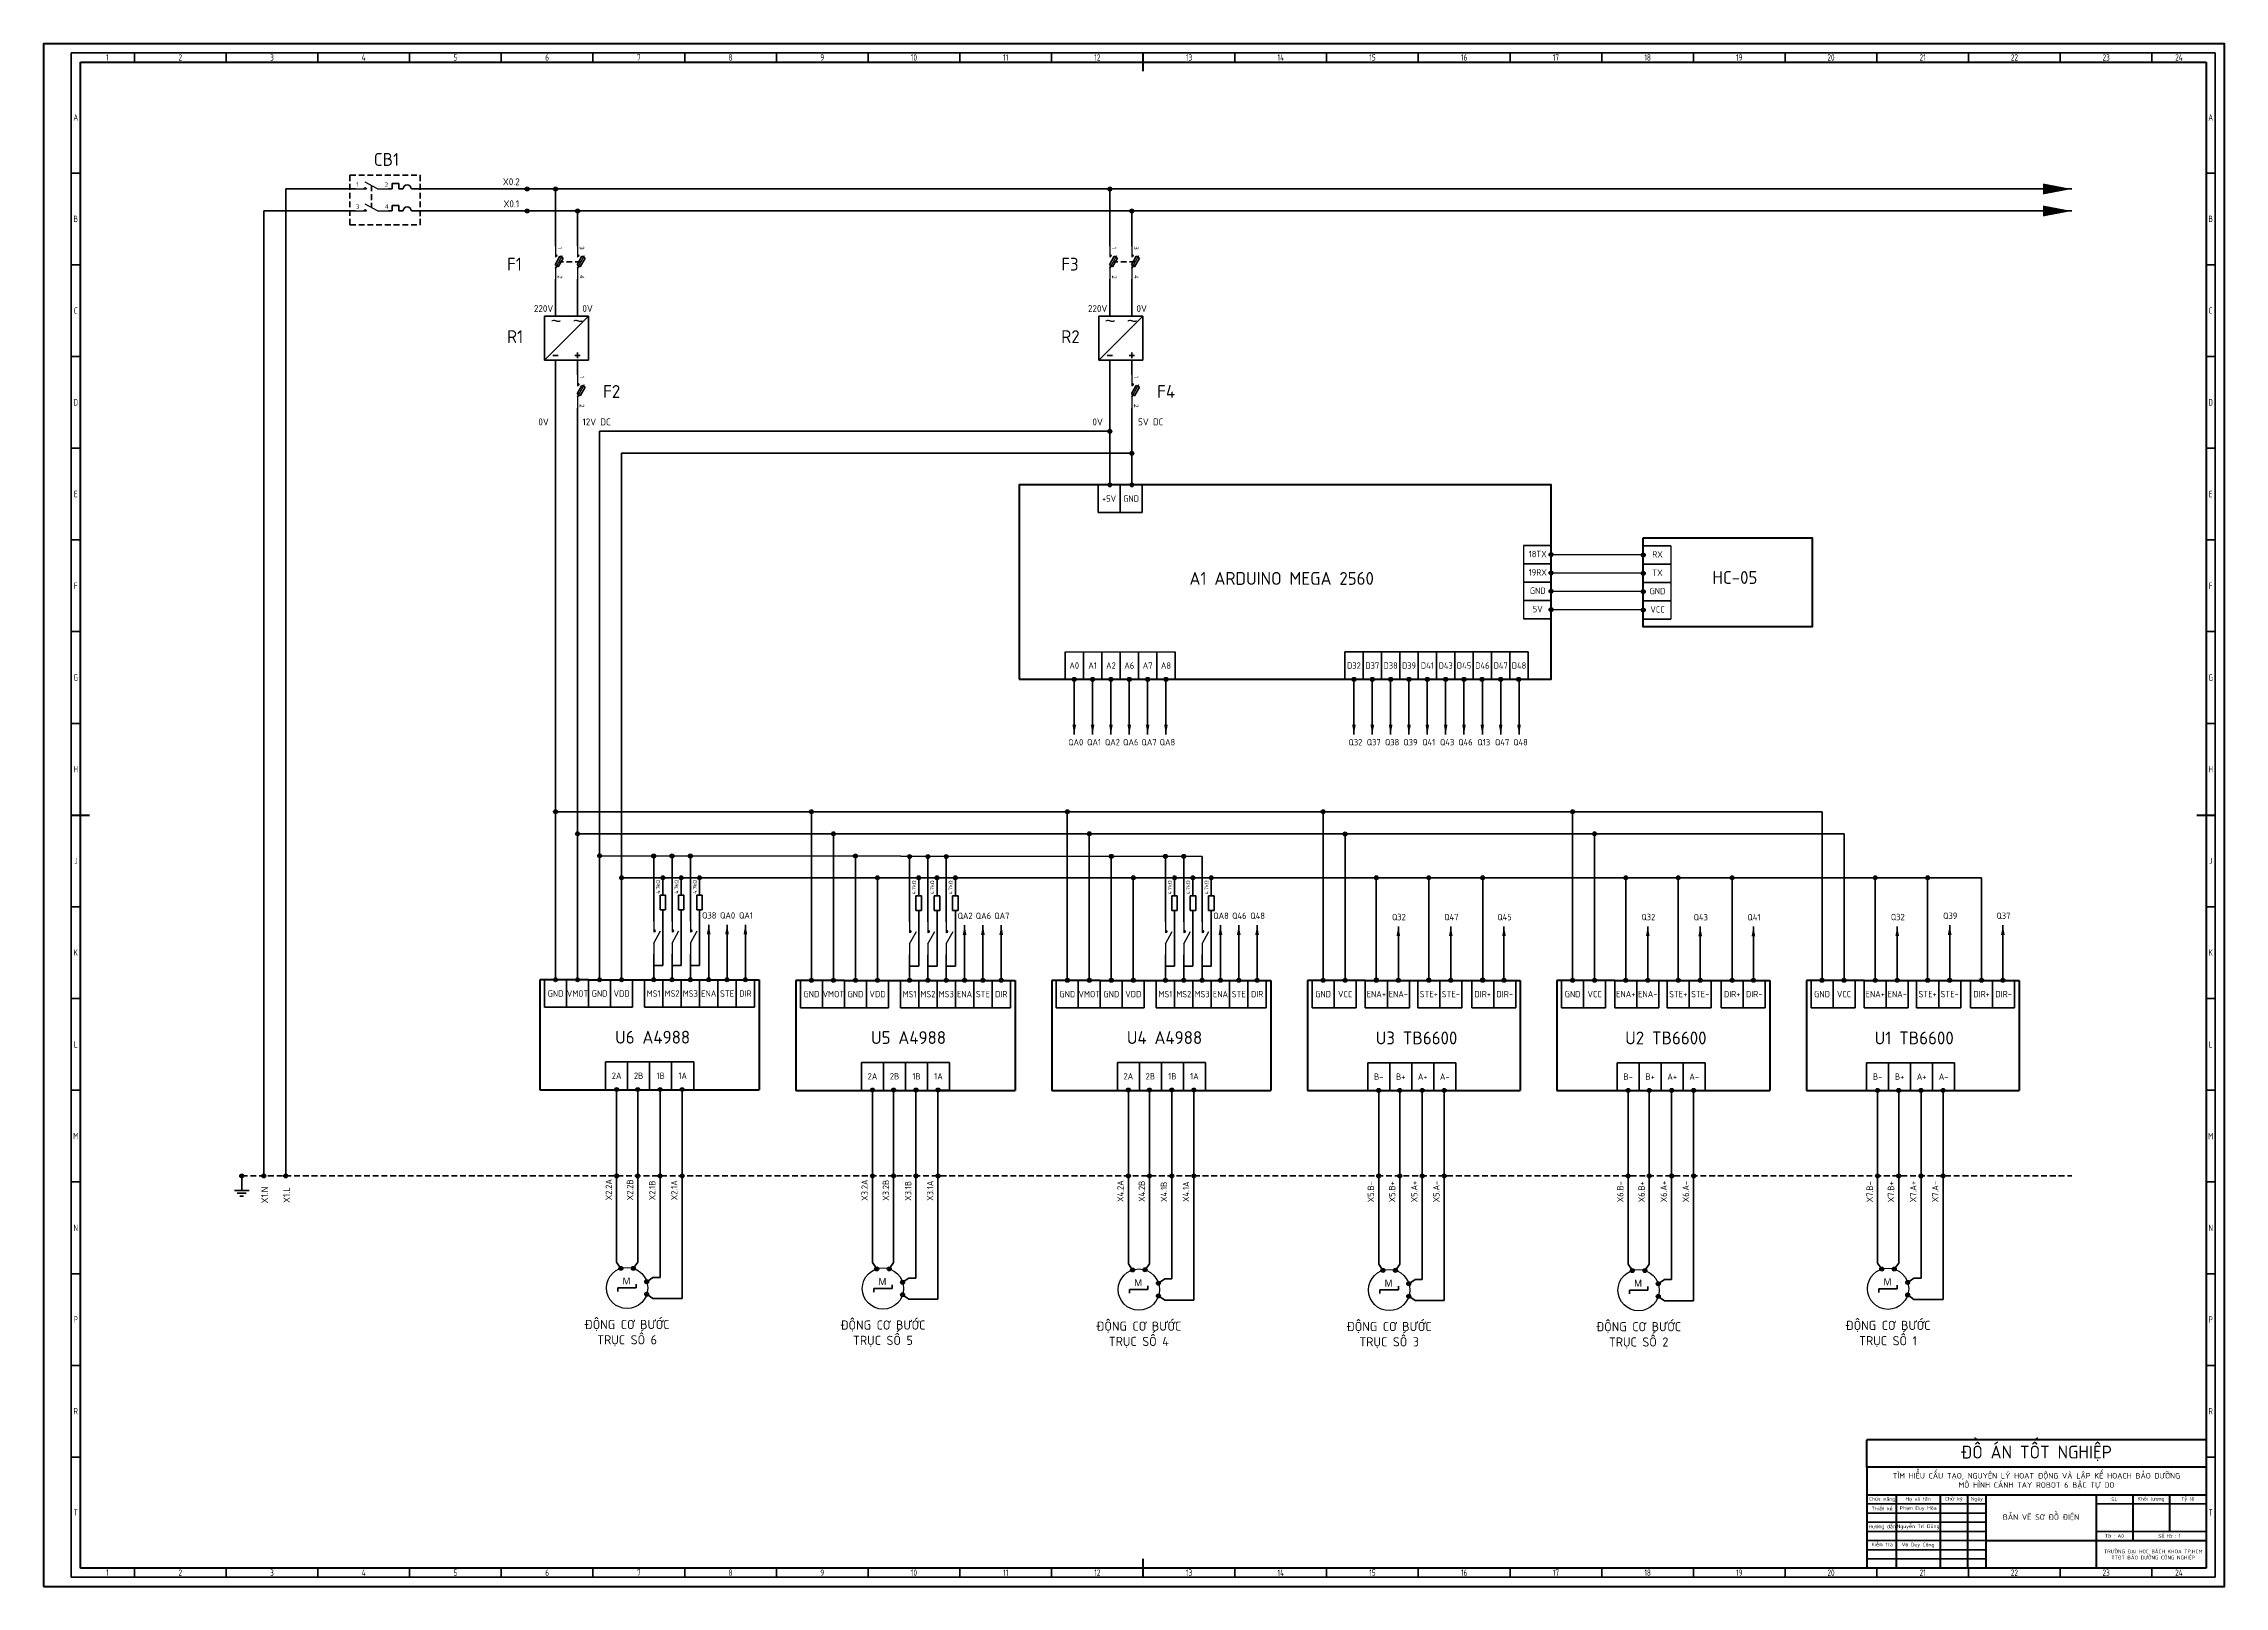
# Model space of a CAD drawing. Header units: millimetres. Extents: x -253 to 12701, y 1223 to 2077.
# Drawn here: x 1270 to 2459, y 1225 to 2066 of the extents above; entities that cross this region are included whole.
import ezdxf
from ezdxf.enums import TextEntityAlignment as Align

# ---------------------------------------------------------------- set-up
doc = ezdxf.new("R2010")
doc.units = ezdxf.units.MM
doc.linetypes.add('HIDDEN2', pattern=[4.7625, 3.175, -1.5875])
for name, color, linetype, lineweight in [('Chu', 241, 'Continuous', 35), ('Net 0.35', 20, 'Continuous', 35), ('Net 0.7', 7, 'Continuous', 70)]:
    doc.layers.add(name, color=color, linetype=linetype, lineweight=lineweight)
for name, color, linetype in [('DESCCHILD', 20, 'Continuous'), ('Layer3', 7, 'HIDDEN2'), ('MISC', 2, 'Continuous'), ('PHA_A', 1, 'Continuous'), ('PHA_C', 5, 'Continuous'), ('PHA_N', 7, 'Continuous'), ('SYMS', 7, 'Continuous'), ('TERMS', 4, 'Continuous'), ('THIET_BI', 4, 'Continuous')]:
    doc.layers.add(name, color=color, linetype=linetype)
doc.styles.add('SLDTEXTSTYLE1', font='TXT', dxfattribs={"width": 0.7})
doc.styles.get("Standard").update_dxf_attribs({"font": 'arial.ttf'})
doc.styles.add('WD_IEC', font='')
doc.styles.get('WD_IEC').set_extended_font_data('Meiryo UI')

msp = doc.modelspace()

# ---------------------------------------------------------------- texts
at = {"layer": 'Chu', "char_height": 3.5, "attachment_point": 5, "style": 'SLDTEXTSTYLE1'}
for s, insert in [('{\\fTCVN 7284|b0|i0|c0|p34;1}', (1305, 2058.6)), ('{\\fTCVN 7284|b0|i0|c0|p34;2}', (1344.8, 2058.6)), ('{\\fTCVN 7284|b0|i0|c0|p34;3}', (1394.8, 2058.6)), ('{\\fTCVN 7284|b0|i0|c0|p34;4}', (1444.8, 2058.6)), ('{\\fTCVN 7284|b0|i0|c0|p34;5}', (1494.8, 2058.6)), ('{\\fTCVN 7284|b0|i0|c0|p34;6}', (1544.8, 2058.6)), ('{\\fTCVN 7284|b0|i0|c0|p34;7}', (1594.8, 2058.6)), ('{\\fTCVN 7284|b0|i0|c0|p34;8}', (1644.8, 2058.6)), ('{\\fTCVN 7284|b0|i0|c0|p34;9}', (1694.8, 2058.6)), ('{\\fTCVN 7284|b0|i0|c0|p34;10}', (1744.8, 2058.6)), ('{\\fTCVN 7284|b0|i0|c0|p34;11}', (1794.8, 2058.6)), ('{\\fTCVN 7284|b0|i0|c0|p34;12}', (1844.8, 2058.6)), ('{\\fTCVN 7284|b0|i0|c0|p34;13}', (1894.8, 2058.6)), ('{\\fTCVN 7284|b0|i0|c0|p34;14}', (1944.8, 2058.6)), ('{\\fTCVN 7284|b0|i0|c0|p34;15}', (1994.8, 2058.6)), ('{\\fTCVN 7284|b0|i0|c0|p34;16}', (2044.8, 2058.6)), ('{\\fTCVN 7284|b0|i0|c0|p34;17}', (2094.8, 2058.6)), ('{\\fTCVN 7284|b0|i0|c0|p34;18}', (2144.8, 2058.6)), ('{\\fTCVN 7284|b0|i0|c0|p34;19}', (2194.8, 2058.6)), ('{\\fTCVN 7284|b0|i0|c0|p34;20}', (2244.8, 2058.6)), ('{\\fTCVN 7284|b0|i0|c0|p34;21}', (2294.8, 2058.6)), ('{\\fTCVN 7284|b0|i0|c0|p34;22}', (2344.8, 2058.6)), ('{\\fTCVN 7284|b0|i0|c0|p34;23}', (2394.8, 2058.6)), ('{\\fTCVN 7284|b0|i0|c0|p34;24}', (2434.5, 2058.6)), ('{\\fTCVN 7284|b0|i0|c0|p34;A}', (1287.8, 2025.9)), ('{\\fTCVN 7284|b0|i0|c0|p34;A}', (2451.8, 2025.9)), ('{\\fTCVN 7284|b0|i0|c0|p34;B}', (1287.8, 1970.6)), ('{\\fTCVN 7284|b0|i0|c0|p34;B}', (2451.8, 1970.6)), ('{\\fTCVN 7284|b0|i0|c0|p34;C}', (1287.8, 1920.6)), ('{\\fTCVN 7284|b0|i0|c0|p34;C}', (2451.8, 1920.6)), ('{\\fTCVN 7284|b0|i0|c0|p34;D}', (1287.8, 1870.6)), ('{\\fTCVN 7284|b0|i0|c0|p34;D}', (2451.8, 1870.6)), ('{\\fTCVN 7284|b0|i0|c0|p34;E}', (1287.8, 1820.6)), ('{\\fTCVN 7284|b0|i0|c0|p34;E}', (2451.8, 1820.6)), ('{\\fTCVN 7284|b0|i0|c0|p34;F}', (1287.8, 1770.6)), ('{\\fTCVN 7284|b0|i0|c0|p34;F}', (2451.8, 1770.6)), ('{\\fTCVN 7284|b0|i0|c0|p34;G}', (1287.8, 1720.6)), ('{\\fTCVN 7284|b0|i0|c0|p34;G}', (2451.8, 1720.6)), ('{\\fTCVN 7284|b0|i0|c0|p34;H}', (1287.8, 1670.6)), ('{\\fTCVN 7284|b0|i0|c0|p34;H}', (2451.8, 1670.6)), ('{\\fTCVN 7284|b0|i0|c0|p34;J}', (1287.8, 1620.6)), ('{\\fTCVN 7284|b0|i0|c0|p34;J}', (2451.8, 1620.6)), ('{\\fTCVN 7284|b0|i0|c0|p34;K}', (1287.8, 1570.6)), ('{\\fTCVN 7284|b0|i0|c0|p34;K}', (2451.8, 1570.6)), ('{\\fTCVN 7284|b0|i0|c0|p34;L}', (1287.8, 1520.6)), ('{\\fTCVN 7284|b0|i0|c0|p34;L}', (2451.8, 1520.6)), ('{\\fTCVN 7284|b0|i0|c0|p34;M}', (1287.8, 1470.6)), ('{\\fTCVN 7284|b0|i0|c0|p34;M}', (2451.8, 1470.6)), ('{\\fTCVN 7284|b0|i0|c0|p34;N}', (1287.8, 1420.6)), ('{\\fTCVN 7284|b0|i0|c0|p34;N}', (2451.8, 1420.6)), ('{\\fTCVN 7284|b0|i0|c0|p34;P}', (1287.8, 1370.6)), ('{\\fTCVN 7284|b0|i0|c0|p34;P}', (2451.8, 1370.6)), ('{\\fTCVN 7284|b0|i0|c0|p34;R}', (1287.8, 1320.6)), ('{\\fTCVN 7284|b0|i0|c0|p34;R}', (2451.8, 1320.6)), ('{\\fTCVN 7284|b0|i0|c0|p34;T}', (1287.8, 1265.4)), ('{\\fTCVN 7284|b0|i0|c0|p34;T}', (2451.8, 1265.4)), ('{\\fTCVN 7284|b0|i0|c0|p34;1}', (1305, 1232.6)), ('{\\fTCVN 7284|b0|i0|c0|p34;2}', (1344.8, 1232.6)), ('{\\fTCVN 7284|b0|i0|c0|p34;3}', (1394.8, 1232.6)), ('{\\fTCVN 7284|b0|i0|c0|p34;4}', (1444.8, 1232.6)), ('{\\fTCVN 7284|b0|i0|c0|p34;5}', (1494.8, 1232.6)), ('{\\fTCVN 7284|b0|i0|c0|p34;6}', (1544.8, 1232.6)), ('{\\fTCVN 7284|b0|i0|c0|p34;7}', (1594.8, 1232.6)), ('{\\fTCVN 7284|b0|i0|c0|p34;8}', (1644.8, 1232.6)), ('{\\fTCVN 7284|b0|i0|c0|p34;9}', (1694.8, 1232.6)), ('{\\fTCVN 7284|b0|i0|c0|p34;10}', (1744.8, 1232.6)), ('{\\fTCVN 7284|b0|i0|c0|p34;11}', (1794.8, 1232.6)), ('{\\fTCVN 7284|b0|i0|c0|p34;12}', (1844.8, 1232.6)), ('{\\fTCVN 7284|b0|i0|c0|p34;13}', (1894.8, 1232.6)), ('{\\fTCVN 7284|b0|i0|c0|p34;14}', (1944.8, 1232.6)), ('{\\fTCVN 7284|b0|i0|c0|p34;15}', (1994.8, 1232.6)), ('{\\fTCVN 7284|b0|i0|c0|p34;16}', (2044.8, 1232.6)), ('{\\fTCVN 7284|b0|i0|c0|p34;17}', (2094.8, 1232.6)), ('{\\fTCVN 7284|b0|i0|c0|p34;18}', (2144.8, 1232.6)), ('{\\fTCVN 7284|b0|i0|c0|p34;19}', (2194.8, 1232.6)), ('{\\fTCVN 7284|b0|i0|c0|p34;20}', (2244.8, 1232.6)), ('{\\fTCVN 7284|b0|i0|c0|p34;21}', (2294.8, 1232.6)), ('{\\fTCVN 7284|b0|i0|c0|p34;22}', (2344.8, 1232.6)), ('{\\fTCVN 7284|b0|i0|c0|p34;23}', (2394.8, 1232.6)), ('{\\fTCVN 7284|b0|i0|c0|p34;24}', (2434.5, 1232.6))]:
    msp.add_mtext(s, dxfattribs=dict(at, insert=insert))
at = {"layer": 'Chu'}
for s, width, insert, char_height, attachment_point in [('{\\fTCVN 7284|b0|i0|c0|p34;ĐỒ ÁN TỐT NGHIỆP}', 128.173, (2356.8, 1297.6), 7, 5), ('{\\fTCVN 7284|b0|i0|c0|p34;TÌM HIỂU CẤU TẠO, NGUYÊN LÝ HOẠT ĐỘNG VÀ LẬP KẾ HOẠCH BẢO DƯỠNG\\PMÔ HÌNH CÁNH TAY ROBOT 6 BẬC TỰ DO}', 181.433, (2356.8, 1282.6), 3, 5), ('{\\fTCVN 7284|b0|i0|c0|p34;Chức năng}', 18.938, (2272.7, 1272.5), 2, 5), ('\\pxqc;{\\fTCVN 7284|b0|i0|c0|p34;Họ và tên}', 45.233, (2292.3, 1272.6), 2, 5), ('\\pxqc;{\\fTCVN 7284|b0|i0|c0|p34;Chữ ký}', 18.938, (2311.8, 1272.6), 2, 5), ('\\pxqc;{\\fTCVN 7284|b0|i0|c0|p34;Ngày}', 18.938, (2324.3, 1272.6), 2, 5), ('\\pxqc;{\\fTCVN 7284|b0|i0|c0|p34;SL}', 45.233, (2399.3, 1272.6), 2, 5), ('\\pxqc;{\\fTCVN 7284|b0|i0|c0|p34;Khối lượng}', 45.233, (2419.3, 1272.6), 2, 5), ('\\pxqc;{\\fTCVN 7284|b0|i0|c0|p34;Tỷ lệ}', 45.233, (2439.3, 1272.6), 2, 5), ('\\pxqc;{\\fTCVN 7284|b0|i0|c0|p34;Thiết kế}', 18.938, (2272.7, 1267.5), 2, 5), ('\\pxqc;{\\fTCVN 7284|b0|i0|c0|p34;Phạm Duy Hòa}', 45.233, (2292.3, 1267.6), 2, 5), ('{\\fTCVN 7284|b0|i0|c0|p34;BẢN VẼ SƠ ĐỒ ĐIỆN}', 51.346, (2359.3, 1262.6), 3, 5), ('\\pxqc;{\\fTCVN 7284|b0|i0|c0|p34;Hướng dẫn}', 18.938, (2272.7, 1257.5), 2, 5), ('\\pxqc;{\\fTCVN 7284|b0|i0|c0|p34;Kiểm tra}', 18.938, (2263.2, 1248), 2, 4), ('\\pxqc;{\\fTCVN 7284|b0|i0|c0|p34;Nguyễn Trí Dũng}', 45.233, (2292.3, 1257.6), 2, 5), ('\\pxqc;{\\fTCVN 7284|b0|i0|c0|p34;Võ Duy Công}', 45.233, (2292.3, 1247.6), 2, 5), ('\\pxqc;{\\fTCVN 7284|b0|i0|c0|p34;Tờ : A0}', 45.233, (2399.3, 1252.6), 2, 5), ('\\pxqc;{\\fTCVN 7284|b0|i0|c0|p34;Số tờ : 1}', 45.233, (2429.3, 1252.6), 2, 5), ('{\\fTCVN 7284|b0|i0|c0|p34;TRƯỜNG ĐẠI HỌC BÁCH KHOA TP.HCM\\PTTĐT BẢO DƯỠNG CÔNG NGHIỆP}', 73.353, (2420.5, 1242.3), 2, 5)]:
    msp.add_mtext_dynamic_manual_height_columns(s, width=width, gutter_width=156.6, heights=[0], dxfattribs=dict(at, insert=insert, char_height=char_height, attachment_point=attachment_point))
at = {"layer": 'DESCCHILD', "lineweight": 35, "char_height": 5, "attachment_point": 5}
for s, insert in [('\\pxqc;{\\fTCVN 7284|b0|i0|c0|p34;\\C0;ĐỘNG CƠ BƯỚC\\PTRỤC SỐ 6}', (1588.4, 1363.2)), ('\\pxqc;{\\fTCVN 7284|b0|i0|c0|p34;\\C0;ĐỘNG CƠ BƯỚC\\P\\pq*;TRỤC SỐ 5}', (1727.9, 1362.9)), ('\\pxqc;{\\fTCVN 7284|b0|i0|c0|p34;\\C0;ĐỘNG CƠ BƯỚC\\PTRỤC SỐ 4}', (1867.4, 1362.3)), ('\\pxqc;{\\fTCVN 7284|b0|i0|c0|p34;\\C0;ĐỘNG CƠ BƯỚC\\PTRỤC SỐ 3}', (2003.9, 1362.1)), ('\\pxqc;{\\fTCVN 7284|b0|i0|c0|p34;\\C0;ĐỘNG CƠ BƯỚC\\PTRỤC SỐ 2}', (2139.9, 1362)), ('\\pxqc;{\\fTCVN 7284|b0|i0|c0|p34;\\C0;ĐỘNG CƠ BƯỚC\\PTRỤC SỐ 1}', (2275.9, 1362.7))]:
    msp.add_mtext_dynamic_manual_height_columns(s, width=53.311, gutter_width=12.5, heights=[0], dxfattribs=dict(at, insert=insert))
at = {"layer": 'Layer3', "lineweight": 35, "char_height": 7, "attachment_point": 1}
for s, insert in [('{\\fTCVN 7284|b0|i0|c0|p34;CB1}', (1450.3, 2006.5)), ('{\\fTCVN 7284|b0|i0|c0|p34;F1}', (1522.9, 1949.4)), ('{\\fTCVN 7284|b0|i0|c0|p34;F3}', (1825.1, 1949.4)), ('{\\fTCVN 7284|b0|i0|c0|p34;R1}', (1522.9, 1909.9)), ('{\\fTCVN 7284|b0|i0|c0|p34;R2}', (1825.1, 1909.9)), ('{\\fTCVN 7284|b0|i0|c0|p34;F2}', (1575.3, 1880)), ('{\\fTCVN 7284|b0|i0|c0|p34;F4}', (1877.4, 1880))]:
    msp.add_mtext_dynamic_manual_height_columns(s, width=66.834, gutter_width=250.6, heights=[0], dxfattribs=dict(at, insert=insert))
at = {"layer": 'PHA_A', "lineweight": 35, "attachment_point": 1}
for s, width, gutter_width, insert, char_height in [('\\pxqc;{\\fTCVN 7284|b0|i0|c0|p34;\\C0;X0.2}', 48.945, 187.9, (1500.8, 1992.7), 3.75), ('\\pxqc;{\\fTCVN 7284|b0|i0|c0|p34;\\C0;X0.1}', 48.945, 187.9, (1500.8, 1980.7), 3.75), ('\\pxqc;{\\fTCVN 7284|b0|i0|c0|p34;\\C0;220V}', 48.945, 187.9, (1518.4, 1923.6), 3.75), ('{\\C0;~}', 40.508, 250.6, (1546.8, 1918.6), 7), ('{\\C0;~}', 40.508, 250.6, (1558.8, 1918.6), 7), ('\\pxqc;{\\fTCVN 7284|b0|i0|c0|p34;\\C0;0V}', 48.945, 187.9, (1542.4, 1923.6), 3.75), ('\\pxqc;{\\fTCVN 7284|b0|i0|c0|p34;\\C0;220V}', 48.945, 187.9, (1820.5, 1923.6), 3.75), ('{\\C0;~}', 40.508, 250.6, (1848.9, 1918.6), 7), ('{\\C0;~}', 40.508, 250.6, (1860.9, 1918.6), 7), ('\\pxqc;{\\fTCVN 7284|b0|i0|c0|p34;\\C0;0V}', 48.945, 187.9, (1844.5, 1923.6), 3.75), ('\\pxqc;{\\fTCVN 7284|b0|i0|c0|p34;\\C0;0V}', 48.945, 187.9, (1518.4, 1861.8), 3.75), ('\\pxqc;{\\fTCVN 7284|b0|i0|c0|p34;\\C0;12V DC}', 48.945, 187.9, (1547.3, 1861.8), 3.75), ('\\pxqc;{\\fTCVN 7284|b0|i0|c0|p34;\\C0;0V}', 48.945, 187.9, (1820.5, 1861.8), 3.75), ('\\pxqc;{\\fTCVN 7284|b0|i0|c0|p34;\\C0;5V DC}', 48.945, 187.9, (1849.4, 1861.8), 3.75)]:
    msp.add_mtext_dynamic_manual_height_columns(s, width=width, gutter_width=gutter_width, heights=[0], dxfattribs=dict(at, insert=insert, char_height=char_height))
at = {"layer": 'PHA_A', "lineweight": 35, "char_height": 3.75, "attachment_point": 1, "rotation": 90}
for s, insert in [('\\pxqc;{\\fTCVN 7284|b0|i0|c0|p34;\\C0;X1.N}', (1388.9, 1414)), ('\\pxqc;{\\fTCVN 7284|b0|i0|c0|p34;\\C0;X1.L}', (1400.9, 1414))]:
    msp.add_mtext_dynamic_manual_height_columns(s, width=48.945, gutter_width=187.9, heights=[0], dxfattribs=dict(at, insert=insert))
at = {"layer": 'PHA_C', "lineweight": 35, "char_height": 7, "attachment_point": 1}
for s, heights, insert in [('{\\fTCVN 7284|b0|i0|c0|p34;\\C0;A1 ARDUINO MEGA 2560}', [9.48], (1895, 1778.1)), ('{\\fTCVN 7284|b0|i0|c0|p34;\\C0;HC-05}', [9.48], (2180.1, 1778.6)), ('{\\fTCVN 7284|b0|i0|c0|p34;\\C0;U6 A4988}', [0], (1581.9, 1528)), ('{\\fTCVN 7284|b0|i0|c0|p34;\\C0;U5 A4988}', [0], (1721.4, 1527.8)), ('{\\fTCVN 7284|b0|i0|c0|p34;\\C0;U4 A4988}', [0], (1860.9, 1527.8)), ('{\\fTCVN 7284|b0|i0|c0|p34;\\C0;U3 TB6600}', [0], (1996.6, 1527.6)), ('{\\fTCVN 7284|b0|i0|c0|p34;\\C0;U2 TB6600}', [0], (2132.6, 1527.6)), ('{\\fTCVN 7284|b0|i0|c0|p34;\\C0;U1 TB6600}', [0], (2268.6, 1527.6))]:
    msp.add_mtext_dynamic_manual_height_columns(s, width=141.986, gutter_width=250.6, heights=heights, dxfattribs=dict(at, insert=insert))
at = {"layer": 'THIET_BI', "lineweight": 35, "char_height": 3.5, "attachment_point": 5}
for s, insert in [('\\pxqc;{\\fTCVN 7284|b0|i0|c0|p34;\\C0;+5V}', (1851.2, 1818.1)), ('{\\fTCVN 7284|b0|i0|c0|p34;\\C0;GND}', (1863.2, 1818.1)), ('\\pxqc;{\\fTCVN 7284|b0|i0|c0|p34;\\C0;18TX}', (2084.9, 1787.9)), ('\\pxqc;{\\fTCVN 7284|b0|i0|c0|p34;\\C0;RX}', (2150.2, 1787.7)), ('\\pxqc;{\\fTCVN 7284|b0|i0|c0|p34;\\C0;19RX}', (2084.9, 1777.9)), ('\\pxqc;{\\fTCVN 7284|b0|i0|c0|p34;\\C0;TX}', (2150.2, 1777.7)), ('\\pxqc;{\\fTCVN 7284|b0|i0|c0|p34;\\C0;GND}', (2084.9, 1767.9)), ('\\pxqc;{\\fTCVN 7284|b0|i0|c0|p34;\\C0;GND}', (2150.2, 1767.7)), ('\\pxqc;{\\fTCVN 7284|b0|i0|c0|p34;\\C0;5V}', (2084.9, 1757.9)), ('\\pxqc;{\\fTCVN 7284|b0|i0|c0|p34;\\C0;VCC}', (2150.2, 1757.7)), ('\\pxqc;{\\fTCVN 7284|b0|i0|c0|p34;\\C0;A0}', (1832.2, 1727.1)), ('\\pxqc;{\\fTCVN 7284|b0|i0|c0|p34;\\C0;A1}', (1842.2, 1727.1)), ('\\pxqc;{\\fTCVN 7284|b0|i0|c0|p34;\\C0;A2}', (1852.2, 1727.1)), ('\\pxqc;{\\fTCVN 7284|b0|i0|c0|p34;\\C0;A6}', (1862.2, 1727.1)), ('\\pxqc;{\\fTCVN 7284|b0|i0|c0|p34;\\C0;A7}', (1872.2, 1727.1)), ('\\pxqc;{\\fTCVN 7284|b0|i0|c0|p34;\\C0;A8}', (1882.2, 1727.1)), ('\\pxqc;{\\fTCVN 7284|b0|i0|c0|p34;\\C0;D32}', (1984.7, 1727.1)), ('\\pxqc;{\\fTCVN 7284|b0|i0|c0|p34;\\C0;D37}', (1994.7, 1727.1)), ('\\pxqc;{\\fTCVN 7284|b0|i0|c0|p34;\\C0;D38}', (2004.7, 1727.1)), ('\\pxqc;{\\fTCVN 7284|b0|i0|c0|p34;\\C0;D39}', (2014.7, 1727.1)), ('\\pxqc;{\\fTCVN 7284|b0|i0|c0|p34;\\C0;D41}', (2024.7, 1727.1)), ('\\pxqc;{\\fTCVN 7284|b0|i0|c0|p34;\\C0;D43}', (2034.7, 1727.1)), ('\\pxqc;{\\fTCVN 7284|b0|i0|c0|p34;\\C0;D45}', (2044.7, 1727.1)), ('\\pxqc;{\\fTCVN 7284|b0|i0|c0|p34;\\C0;D46}', (2054.7, 1727.1)), ('\\pxqc;{\\fTCVN 7284|b0|i0|c0|p34;\\C0;D47}', (2064.7, 1727.1)), ('\\pxqc;{\\fTCVN 7284|b0|i0|c0|p34;\\C0;D48}', (2074.7, 1727.1)), ('\\pxqc;{\\fTCVN 7284|b0|i0|c0|p34;\\C0;QA0}', (1833, 1685.3)), ('\\pxqc;{\\fTCVN 7284|b0|i0|c0|p34;\\C0;QA1}', (1843, 1685.3)), ('\\pxqc;{\\fTCVN 7284|b0|i0|c0|p34;\\C0;QA2}', (1853, 1685.3)), ('\\pxqc;{\\fTCVN 7284|b0|i0|c0|p34;\\C0;QA6}', (1863, 1685.3)), ('\\pxqc;{\\fTCVN 7284|b0|i0|c0|p34;\\C0;QA7}', (1873, 1685.3)), ('\\pxqc;{\\fTCVN 7284|b0|i0|c0|p34;\\C0;QA8}', (1883, 1685.3)), ('\\pxqc;{\\fTCVN 7284|b0|i0|c0|p34;\\C0;Q32}', (1985.5, 1685.3)), ('\\pxqc;{\\fTCVN 7284|b0|i0|c0|p34;\\C0;Q37}', (1995.5, 1685.3)), ('\\pxqc;{\\fTCVN 7284|b0|i0|c0|p34;\\C0;Q38}', (2005.5, 1685.3)), ('\\pxqc;{\\fTCVN 7284|b0|i0|c0|p34;\\C0;Q39}', (2015.5, 1685.3)), ('\\pxqc;{\\fTCVN 7284|b0|i0|c0|p34;\\C0;Q41}', (2025.5, 1685.3)), ('\\pxqc;{\\fTCVN 7284|b0|i0|c0|p34;\\C0;Q43}', (2035.5, 1685.3)), ('\\pxqc;{\\fTCVN 7284|b0|i0|c0|p34;\\C0;Q46}', (2045.5, 1685.3)), ('\\pxqc;{\\fTCVN 7284|b0|i0|c0|p34;\\C0;Q13}', (2055.5, 1685.3)), ('\\pxqc;{\\fTCVN 7284|b0|i0|c0|p34;\\C0;Q47}', (2065.5, 1685.3)), ('\\pxqc;{\\fTCVN 7284|b0|i0|c0|p34;\\C0;Q48}', (2075.5, 1685.3)), ('\\pxqc;{\\fTCVN 7284|b0|i0|c0|p34;\\C0;Q38}', (1633.2, 1590.9)), ('\\pxqc;{\\fTCVN 7284|b0|i0|c0|p34;\\C0;QA0}', (1643.2, 1590.9)), ('\\pxqc;{\\fTCVN 7284|b0|i0|c0|p34;\\C0;QA1}', (1653.2, 1590.9)), ('\\pxqc;{\\fTCVN 7284|b0|i0|c0|p34;\\C0;QA2}', (1772.7, 1590.7)), ('\\pxqc;{\\fTCVN 7284|b0|i0|c0|p34;\\C0;QA6}', (1782.7, 1590.7)), ('\\pxqc;{\\fTCVN 7284|b0|i0|c0|p34;\\C0;QA7}', (1792.7, 1590.7)), ('\\pxqc;{\\fTCVN 7284|b0|i0|c0|p34;\\C0;QA8}', (1912.2, 1590.7)), ('\\pxqc;{\\fTCVN 7284|b0|i0|c0|p34;\\C0;Q46}', (1922.2, 1590.7)), ('\\pxqc;{\\fTCVN 7284|b0|i0|c0|p34;\\C0;Q48}', (1932.2, 1590.7)), ('\\pxqc;{\\fTCVN 7284|b0|i0|c0|p34;\\C0;Q32}', (2009.2, 1590)), ('\\pxqc;{\\fTCVN 7284|b0|i0|c0|p34;\\C0;Q47}', (2037.8, 1590)), ('\\pxqc;{\\fTCVN 7284|b0|i0|c0|p34;\\C0;Q45}', (2066.8, 1590)), ('\\pxqc;{\\fTCVN 7284|b0|i0|c0|p34;\\C0;Q32}', (2145.2, 1590)), ('\\pxqc;{\\fTCVN 7284|b0|i0|c0|p34;\\C0;Q43}', (2173.8, 1589.9)), ('\\pxqc;{\\fTCVN 7284|b0|i0|c0|p34;\\C0;Q41}', (2202.8, 1589.9)), ('\\pxqc;{\\fTCVN 7284|b0|i0|c0|p34;\\C0;Q32}', (2281.2, 1590)), ('\\pxqc;{\\fTCVN 7284|b0|i0|c0|p34;\\C0;Q39}', (2309.8, 1590.7)), ('\\pxqc;{\\fTCVN 7284|b0|i0|c0|p34;\\C0;Q37}', (2338.8, 1590.7)), ('{\\fTCVN 7284|b0|i0|c0|p34;\\C0;GND}', (1549.4, 1548.3)), ('{\\fTCVN 7284|b0|i0|c0|p34;\\C0;VMOT}', (1561.4, 1548.3)), ('{\\fTCVN 7284|b0|i0|c0|p34;\\C0;GND}', (1573.4, 1548.3)), ('{\\fTCVN 7284|b0|i0|c0|p34;\\C0;VDD}', (1585.4, 1548.3)), ('\\pxqc;{\\fTCVN 7284|b0|i0|c0|p34;\\C0;MS1}', (1602.9, 1548.3)), ('\\pxqc;{\\fTCVN 7284|b0|i0|c0|p34;\\C0;MS2}', (1612.9, 1548.3)), ('\\pxqc;{\\fTCVN 7284|b0|i0|c0|p34;\\C0;MS3}', (1622.9, 1548.3)), ('\\pxqc;{\\fTCVN 7284|b0|i0|c0|p34;\\C0;ENA}', (1632.9, 1548.3)), ('\\pxqc;{\\fTCVN 7284|b0|i0|c0|p34;\\C0;STE}', (1642.9, 1548.3)), ('\\pxqc;{\\fTCVN 7284|b0|i0|c0|p34;\\C0;DIR}', (1652.9, 1548.3)), ('{\\fTCVN 7284|b0|i0|c0|p34;\\C0;GND}', (1688.9, 1548)), ('{\\fTCVN 7284|b0|i0|c0|p34;\\C0;VMOT}', (1700.9, 1548)), ('{\\fTCVN 7284|b0|i0|c0|p34;\\C0;GND}', (1712.9, 1548)), ('{\\fTCVN 7284|b0|i0|c0|p34;\\C0;VDD}', (1724.9, 1548)), ('\\pxqc;{\\fTCVN 7284|b0|i0|c0|p34;\\C0;MS1}', (1742.4, 1548)), ('\\pxqc;{\\fTCVN 7284|b0|i0|c0|p34;\\C0;MS2}', (1752.4, 1548)), ('\\pxqc;{\\fTCVN 7284|b0|i0|c0|p34;\\C0;MS3}', (1762.4, 1548)), ('\\pxqc;{\\fTCVN 7284|b0|i0|c0|p34;\\C0;ENA}', (1772.4, 1548)), ('\\pxqc;{\\fTCVN 7284|b0|i0|c0|p34;\\C0;STE}', (1782.4, 1548)), ('\\pxqc;{\\fTCVN 7284|b0|i0|c0|p34;\\C0;DIR}', (1792.4, 1548)), ('{\\fTCVN 7284|b0|i0|c0|p34;\\C0;GND}', (1828.4, 1548)), ('{\\fTCVN 7284|b0|i0|c0|p34;\\C0;VMOT}', (1840.4, 1548)), ('{\\fTCVN 7284|b0|i0|c0|p34;\\C0;GND}', (1852.4, 1548)), ('{\\fTCVN 7284|b0|i0|c0|p34;\\C0;VDD}', (1864.4, 1548)), ('\\pxqc;{\\fTCVN 7284|b0|i0|c0|p34;\\C0;MS1}', (1881.9, 1548)), ('\\pxqc;{\\fTCVN 7284|b0|i0|c0|p34;\\C0;MS2}', (1891.9, 1548)), ('\\pxqc;{\\fTCVN 7284|b0|i0|c0|p34;\\C0;MS3}', (1901.9, 1548)), ('\\pxqc;{\\fTCVN 7284|b0|i0|c0|p34;\\C0;ENA}', (1911.9, 1548)), ('\\pxqc;{\\fTCVN 7284|b0|i0|c0|p34;\\C0;STE}', (1921.9, 1548)), ('\\pxqc;{\\fTCVN 7284|b0|i0|c0|p34;\\C0;DIR}', (1931.9, 1548)), ('{\\fTCVN 7284|b0|i0|c0|p34;\\C0;GND}', (1967.9, 1548)), ('{\\fTCVN 7284|b0|i0|c0|p34;\\C0;VCC}', (1979.9, 1548)), ('{\\fTCVN 7284|b0|i0|c0|p34;\\C0;ENA+}', (1996.9, 1548)), ('{\\fTCVN 7284|b0|i0|c0|p34;\\C0;ENA-}', (2008.9, 1548)), ('{\\fTCVN 7284|b0|i0|c0|p34;\\C0;STE+}', (2025.5, 1548)), ('{\\fTCVN 7284|b0|i0|c0|p34;\\C0;STE-}', (2037.5, 1548)), ('{\\fTCVN 7284|b0|i0|c0|p34;\\C0;DIR+}', (2054.9, 1548)), ('{\\fTCVN 7284|b0|i0|c0|p34;\\C0;DIR-}', (2066.9, 1548)), ('{\\fTCVN 7284|b0|i0|c0|p34;\\C0;GND}', (2103.9, 1548)), ('{\\fTCVN 7284|b0|i0|c0|p34;\\C0;VCC}', (2115.9, 1548)), ('{\\fTCVN 7284|b0|i0|c0|p34;\\C0;ENA+}', (2132.9, 1548)), ('{\\fTCVN 7284|b0|i0|c0|p34;\\C0;ENA-}', (2144.9, 1548)), ('{\\fTCVN 7284|b0|i0|c0|p34;\\C0;STE+}', (2161.5, 1548)), ('{\\fTCVN 7284|b0|i0|c0|p34;\\C0;STE-}', (2173.5, 1548)), ('{\\fTCVN 7284|b0|i0|c0|p34;\\C0;DIR+}', (2190.9, 1548)), ('{\\fTCVN 7284|b0|i0|c0|p34;\\C0;DIR-}', (2202.9, 1548)), ('{\\fTCVN 7284|b0|i0|c0|p34;\\C0;GND}', (2239.9, 1548)), ('{\\fTCVN 7284|b0|i0|c0|p34;\\C0;VCC}', (2251.9, 1548)), ('{\\fTCVN 7284|b0|i0|c0|p34;\\C0;ENA+}', (2268.9, 1548)), ('{\\fTCVN 7284|b0|i0|c0|p34;\\C0;ENA-}', (2280.9, 1548)), ('{\\fTCVN 7284|b0|i0|c0|p34;\\C0;STE+}', (2297.5, 1548)), ('{\\fTCVN 7284|b0|i0|c0|p34;\\C0;STE-}', (2309.5, 1548)), ('{\\fTCVN 7284|b0|i0|c0|p34;\\C0;DIR+}', (2326.9, 1548)), ('{\\fTCVN 7284|b0|i0|c0|p34;\\C0;DIR-}', (2338.9, 1548)), ('\\pxqc;{\\fTCVN 7284|b0|i0|c0|p34;\\C0;2A}', (1582.7, 1503.5)), ('\\pxqc;{\\fTCVN 7284|b0|i0|c0|p34;\\C0;2B}', (1594.7, 1503.5)), ('\\pxqc;{\\fTCVN 7284|b0|i0|c0|p34;\\C0;1B}', (1606.7, 1503.5)), ('\\pxqc;{\\fTCVN 7284|b0|i0|c0|p34;\\C0;1A}', (1618.7, 1503.5)), ('\\pxqc;{\\fTCVN 7284|b0|i0|c0|p34;\\C0;2A}', (1722.2, 1503.2)), ('\\pxqc;{\\fTCVN 7284|b0|i0|c0|p34;\\C0;2B}', (1734.2, 1503.2)), ('\\pxqc;{\\fTCVN 7284|b0|i0|c0|p34;\\C0;1B}', (1746.2, 1503.2)), ('\\pxqc;{\\fTCVN 7284|b0|i0|c0|p34;\\C0;1A}', (1758.2, 1503.2)), ('\\pxqc;{\\fTCVN 7284|b0|i0|c0|p34;\\C0;2A}', (1861.7, 1503.2)), ('\\pxqc;{\\fTCVN 7284|b0|i0|c0|p34;\\C0;2B}', (1873.7, 1503.2)), ('\\pxqc;{\\fTCVN 7284|b0|i0|c0|p34;\\C0;1B}', (1885.7, 1503.2)), ('\\pxqc;{\\fTCVN 7284|b0|i0|c0|p34;\\C0;1A}', (1897.7, 1503.2)), ('\\pxqc;{\\fTCVN 7284|b0|i0|c0|p34;\\C0;B-}', (1998.2, 1503)), ('\\pxqc;{\\fTCVN 7284|b0|i0|c0|p34;\\C0;B+}', (2010.2, 1503)), ('\\pxqc;{\\fTCVN 7284|b0|i0|c0|p34;\\C0;A+}', (2022.2, 1503)), ('\\pxqc;{\\fTCVN 7284|b0|i0|c0|p34;\\C0;A-}', (2034.2, 1503)), ('\\pxqc;{\\fTCVN 7284|b0|i0|c0|p34;\\C0;B-}', (2134.2, 1503)), ('\\pxqc;{\\fTCVN 7284|b0|i0|c0|p34;\\C0;B+}', (2146.2, 1503)), ('\\pxqc;{\\fTCVN 7284|b0|i0|c0|p34;\\C0;A+}', (2158.2, 1503)), ('\\pxqc;{\\fTCVN 7284|b0|i0|c0|p34;\\C0;A-}', (2170.2, 1503)), ('\\pxqc;{\\fTCVN 7284|b0|i0|c0|p34;\\C0;B-}', (2270.2, 1503)), ('\\pxqc;{\\fTCVN 7284|b0|i0|c0|p34;\\C0;B+}', (2282.2, 1503)), ('\\pxqc;{\\fTCVN 7284|b0|i0|c0|p34;\\C0;A+}', (2294.2, 1503)), ('\\pxqc;{\\fTCVN 7284|b0|i0|c0|p34;\\C0;A-}', (2306.2, 1503))]:
    msp.add_mtext_dynamic_manual_height_columns(s, width=40.607, gutter_width=250.6, heights=[1.47], dxfattribs=dict(at, insert=insert))
at = {"layer": 'THIET_BI', "char_height": 2, "attachment_point": 5, "rotation": 90}
for insert in [(1605.3, 1606.5), (1615.3, 1606.5), (1625.3, 1606.5), (1744.8, 1606.2), (1754.8, 1606.2), (1764.8, 1606.2), (1884.3, 1606.2), (1894.3, 1606.2), (1904.3, 1606.2)]:
    msp.add_mtext_dynamic_manual_height_columns('{\\fTCVN 7284|b0|i0|c0|p34;\\C0;4.7k\\fArial|b0|i0|c0|p34;Ω}', width=29.32, gutter_width=250.6, heights=[0], dxfattribs=dict(at, insert=insert))
at = {"layer": 'THIET_BI', "lineweight": 35, "char_height": 3.5, "attachment_point": 5, "rotation": 90}
for s, insert in [('\\pxql;{\\fTCVN 7284|b0|i0|c0|p34;\\C0;X2.2A}', (1578.4, 1455.9)), ('\\pxql;{\\fTCVN 7284|b0|i0|c0|p34;\\C0;X2.2B}', (1590, 1455.9)), ('\\pxql;{\\fTCVN 7284|b0|i0|c0|p34;\\C0;X2.1B}', (1602.1, 1455.9)), ('\\pxql;{\\fTCVN 7284|b0|i0|c0|p34;\\C0;X2.1A}', (1614.1, 1455.9)), ('\\pxql;{\\fTCVN 7284|b0|i0|c0|p34;\\C0;X3.2A}', (1717.9, 1455.6)), ('\\pxql;{\\fTCVN 7284|b0|i0|c0|p34;\\C0;X3.2B}', (1729.5, 1455.6)), ('\\pxql;{\\fTCVN 7284|b0|i0|c0|p34;\\C0;X3.1B}', (1741.6, 1455.6)), ('\\pxql;{\\fTCVN 7284|b0|i0|c0|p34;\\C0;X3.1A}', (1753.6, 1455.6)), ('\\pxql;{\\fTCVN 7284|b0|i0|c0|p34;\\C0;X4.2A}', (1857.4, 1455)), ('\\pxql;{\\fTCVN 7284|b0|i0|c0|p34;\\C0;X4.2B}', (1869, 1455)), ('\\pxql;{\\fTCVN 7284|b0|i0|c0|p34;\\C0;X4.1B}', (1881.1, 1455)), ('\\pxql;{\\fTCVN 7284|b0|i0|c0|p34;\\C0;X4.1A}', (1893.1, 1455)), ('\\pxql;{\\fTCVN 7284|b0|i0|c0|p34;\\C0;X5.B-}', (1993.9, 1454.8)), ('\\pxql;{\\fTCVN 7284|b0|i0|c0|p34;\\C0;X5.B+}', (2005.5, 1454.8)), ('\\pxql;{\\fTCVN 7284|b0|i0|c0|p34;\\C0;X5.A+}', (2017.6, 1454.8)), ('\\pxql;{\\fTCVN 7284|b0|i0|c0|p34;\\C0;X5.A-}', (2029.6, 1454.8)), ('\\pxql;{\\fTCVN 7284|b0|i0|c0|p34;\\C0;X6.B-}', (2129.9, 1454.8)), ('\\pxql;{\\fTCVN 7284|b0|i0|c0|p34;\\C0;X6.B+}', (2141.5, 1454.8)), ('\\pxql;{\\fTCVN 7284|b0|i0|c0|p34;\\C0;X6.A+}', (2153.6, 1454.8)), ('\\pxql;{\\fTCVN 7284|b0|i0|c0|p34;\\C0;X6.A-}', (2165.6, 1454.8)), ('\\pxql;{\\fTCVN 7284|b0|i0|c0|p34;\\C0;X7.B-}', (2265.9, 1454.8)), ('\\pxql;{\\fTCVN 7284|b0|i0|c0|p34;\\C0;X7.B+}', (2277.5, 1454.8)), ('\\pxql;{\\fTCVN 7284|b0|i0|c0|p34;\\C0;X7.A+}', (2289.6, 1454.8)), ('\\pxql;{\\fTCVN 7284|b0|i0|c0|p34;\\C0;X7.A-}', (2301.6, 1454.8))]:
    msp.add_mtext_dynamic_manual_height_columns(s, width=40.607, gutter_width=250.6, heights=[1.47], dxfattribs=dict(at, insert=insert))

# ---------------------------------------------------------------- blocks, each defined once
blk = doc.blocks.new('VMS21P')
for p, q in [((0, -2.5), (-3.12, 3.12)), ((0, 7.5), (0, 2.5)), ((0, -2.5), (0, -7.5))]:
    blk.add_line(p, q)
blk.add_arc((0, 3.12), 0.625, 90, 270)
at = {"style": 'WD_IEC'}
for tag, p in [('TAG2', (-5.25, 0.75)), ('INST', (-5.25, 6.75)), ('LOC', (-5.25, 3.75)), ('DESC1', (-5.25, -6.75)), ('DESC2', (-5.25, -9.75)), ('XREF', (-5.25, -3.75)), ('DESC3', (-5.25, -12.75))]:
    blk.add_attdef(tag, text='', height=2.5, dxfattribs=at).set_placement(p, align=Align.RIGHT)
blk.add_attdef('TERM01', text='', height=2, rotation=90, dxfattribs=at).set_placement((-1, 7.5), align=Align.RIGHT)
blk.add_attdef('TERM02', (-1, -7.5), '', height=2, rotation=90, dxfattribs=at)
at = {"style": 'WD_IEC', "flags": 1}
for tag, p, height in [('X4LINK', (-2.91, 0), 0.32), ('X1LINK', (-0.5, 0), 0.32), ('X2TERM01', (0, 7.5), 0.32), ('X8TERM02', (0, -7.5), 0.32), ('CONTACT', (4, -3.5), 1), ('FAMILY', (4, -5), 1)]:
    blk.add_attdef(tag, p, '', height=height, dxfattribs=at)
blk = doc.blocks.new('WDDOT')
for radius in [0.72, 0.449, 0.223]:
    blk.add_circle((0, 0), radius)
blk = doc.blocks.new('VMO13')
blk.add_circle((0, 0), 7.5)
at = {"style": 'WD_IEC'}
blk.add_attdef('TERM02', (-0.69, 7.75), '', height=2, rotation=90, dxfattribs=at)
for tag, p in [('TAG1', (-12.88, 5.75)), ('INST', (-12.88, 12.75)), ('LOC', (-12.88, 9.25)), ('DESC1', (-12.88, 1.5)), ('DESC2', (-12.88, -2)), ('RATING1', (-12.88, -9)), ('DESC3', (-12.88, -5.5)), ('RATING2', (-12.88, -12.5)), ('RATING3', (-12.88, -16)), ('RATING4', (-12.95, -19.58))]:
    blk.add_attdef(tag, text='', height=2.5, dxfattribs=at).set_placement(p, align=Align.RIGHT)
at = {"style": 'WD_IEC', "flags": 1}
for tag, p, height in [('CAT', (12.75, 6.5), 1.5), ('MFG', (12.75, 9), 1.5), ('X4LINK', (-7.5, 0), 0.32), ('X0TERM01', (-6.4, 3.9), 0.32), ('X2TERM02', (0, 7.5), 0.32), ('X0TERM03', (6.4, 3.9), 0.32), ('X1LINK', (7.5, 0), 0.32), ('X8TERM04', (0, -7.5), 0.32), ('ASSYCODE', (1, -9), 1), ('CATDESC', (1, -12), 1), ('FAMILY', (1, -10.5), 1)]:
    blk.add_attdef(tag, p, '', height=height, dxfattribs=at)
at = {"style": 'WD_IEC'}
for tag, p in [('TERM01', (-7.35, 4.34)), ('TERM03', (9.35, 4.53)), ('TERM04', (-0.59, -7.92))]:
    blk.add_attdef(tag, text='', height=2, rotation=90, dxfattribs=at).set_placement(p, align=Align.RIGHT)
for tag, p in [('M', (-0.22, 1.27)), ('3~', (-0.12, -3.73))]:
    blk.add_attdef(tag, text='', height=2.5, dxfattribs=at).set_placement(p, align=Align.CENTER)
at = {"lineweight": 15, "style": 'WD_IEC'}
blk.add_attdef('XREF', text='', height=2.5, dxfattribs=at).set_placement((-13.19, -22.86), align=Align.RIGHT)

# ---------------------------------------------------------------- linework, layer by layer
at = {"lineweight": 35}
for p, q in [((1547.9, 1896.2), (1550.9, 1896.2)), ((1559.9, 1896.2), (1562.9, 1896.2)), ((1561.4, 1894.7), (1561.4, 1897.7)), ((1850.1, 1896.2), (1853.1, 1896.2)), ((1862.1, 1896.2), (1865.1, 1896.2)), ((1863.6, 1894.7), (1863.6, 1897.7))]:
    msp.add_line(p, q, dxfattribs=at)
at = {"layer": 'Layer3', "lineweight": 35}
for p, q in [((1437.3, 1994.4), (1475.6, 1994.4)), ((1437.3, 1994.4), (1437.3, 1967.4)), ((1475.6, 1967.4), (1475.6, 1994.4)), ((1437.3, 1967.4), (1475.6, 1967.4)), ((1378.3, 1448.9), (2376.1, 1448.9))]:
    msp.add_line(p, q, dxfattribs=at)
at = {"layer": 'Layer3', "color": 4, "lineweight": 35}
for p, q in [((1449, 1988.8), (1449, 1976.8)), ((1563.3, 1947.2), (1551.3, 1947.2)), ((1865.5, 1947.2), (1853.5, 1947.2))]:
    msp.add_line(p, q, dxfattribs=at)
at = {"layer": 'Net 0.35', "linetype": 'Continuous', "lineweight": 35}
for p, q in [((1285.3, 1230.1), (1285.3, 2061.1)), ((1285.3, 2061.1), (2454.3, 2061.1)), ((1319.8, 2061.1), (1319.8, 2056.1)), ((1369.8, 2061.1), (1369.8, 2056.1)), ((1419.8, 2061.1), (1419.8, 2056.1)), ((1469.8, 2061.1), (1469.8, 2056.1)), ((1519.8, 2061.1), (1519.8, 2056.1)), ((1569.8, 2061.1), (1569.8, 2056.1)), ((1619.8, 2061.1), (1619.8, 2056.1)), ((1669.8, 2061.1), (1669.8, 2056.1)), ((1719.8, 2061.1), (1719.8, 2056.1)), ((1769.8, 2061.1), (1769.8, 2056.1)), ((1819.8, 2061.1), (1819.8, 2056.1)), ((1919.8, 2061.1), (1919.8, 2056.1)), ((1969.8, 2061.1), (1969.8, 2056.1)), ((2019.8, 2061.1), (2019.8, 2056.1)), ((2069.8, 2061.1), (2069.8, 2056.1)), ((2119.8, 2061.1), (2119.8, 2056.1)), ((2169.8, 2061.1), (2169.8, 2056.1)), ((2219.8, 2061.1), (2219.8, 2056.1)), ((2269.8, 2061.1), (2269.8, 2056.1)), ((2319.8, 2061.1), (2319.8, 2056.1)), ((2369.8, 2061.1), (2369.8, 2056.1)), ((2419.8, 2061.1), (2419.8, 2056.1)), ((2454.3, 2061.1), (2454.3, 1230.1)), ((1290.3, 1995.6), (1285.3, 1995.6)), ((2454.3, 1995.6), (2449.3, 1995.6)), ((1290.3, 1945.6), (1285.3, 1945.6)), ((2454.3, 1945.6), (2449.3, 1945.6)), ((1290.3, 1895.6), (1285.3, 1895.6)), ((2454.3, 1895.6), (2449.3, 1895.6)), ((1290.3, 1845.6), (1285.3, 1845.6)), ((2454.3, 1845.6), (2449.3, 1845.6)), ((1290.3, 1795.6), (1285.3, 1795.6)), ((2454.3, 1795.6), (2449.3, 1795.6)), ((1290.3, 1745.6), (1285.3, 1745.6)), ((2454.3, 1745.6), (2449.3, 1745.6)), ((1290.3, 1695.6), (1285.3, 1695.6)), ((2454.3, 1695.6), (2449.3, 1695.6)), ((1290.3, 1595.6), (1285.3, 1595.6)), ((2454.3, 1595.6), (2449.3, 1595.6)), ((1290.3, 1545.6), (1285.3, 1545.6)), ((2454.3, 1545.6), (2449.3, 1545.6)), ((1290.3, 1495.6), (1285.3, 1495.6)), ((2454.3, 1495.6), (2449.3, 1495.6)), ((1290.3, 1445.6), (1285.3, 1445.6)), ((2454.3, 1445.6), (2449.3, 1445.6)), ((1290.3, 1395.6), (1285.3, 1395.6)), ((2454.3, 1395.6), (2449.3, 1395.6)), ((1290.3, 1345.6), (1285.3, 1345.6)), ((2454.3, 1345.6), (2449.3, 1345.6)), ((1290.3, 1295.6), (1285.3, 1295.6)), ((2454.3, 1295.6), (2449.3, 1295.6)), ((2454.3, 1230.1), (1285.3, 1230.1)), ((1319.8, 1235.1), (1319.8, 1230.1)), ((1369.8, 1235.1), (1369.8, 1230.1)), ((1419.8, 1235.1), (1419.8, 1230.1)), ((1469.8, 1235.1), (1469.8, 1230.1)), ((1519.8, 1235.1), (1519.8, 1230.1)), ((1569.8, 1235.1), (1569.8, 1230.1)), ((1619.8, 1235.1), (1619.8, 1230.1)), ((1669.8, 1235.1), (1669.8, 1230.1)), ((1719.8, 1235.1), (1719.8, 1230.1)), ((1769.8, 1235.1), (1769.8, 1230.1)), ((1819.8, 1235.1), (1819.8, 1230.1)), ((1919.8, 1235.1), (1919.8, 1230.1)), ((1969.8, 1235.1), (1969.8, 1230.1)), ((2019.8, 1235.1), (2019.8, 1230.1)), ((2069.8, 1235.1), (2069.8, 1230.1)), ((2119.8, 1235.1), (2119.8, 1230.1)), ((2169.8, 1235.1), (2169.8, 1230.1)), ((2219.8, 1235.1), (2219.8, 1230.1)), ((2269.8, 1235.1), (2269.8, 1230.1)), ((2319.8, 1235.1), (2319.8, 1230.1)), ((2369.8, 1235.1), (2369.8, 1230.1)), ((2419.8, 1235.1), (2419.8, 1230.1))]:
    msp.add_line(p, q, dxfattribs=at)
at = {"layer": 'Net 0.35'}
for p, q in [((2264.3, 1270.1), (2329.3, 1270.1)), ((2264.3, 1265.1), (2329.3, 1265.1)), ((2389.3, 1270.1), (2449.3, 1270.1)), ((2264.3, 1260.1), (2329.3, 1260.1)), ((2264.3, 1255.1), (2329.3, 1255.1)), ((2329.3, 1250.1), (2264.3, 1250.1)), ((2389.3, 1255.1), (2449.3, 1255.1)), ((2264.3, 1245.1), (2329.3, 1245.1)), ((2264.3, 1240.1), (2329.3, 1240.1))]:
    msp.add_line(p, q, dxfattribs=at)
at = {"layer": 'Net 0.7', "linetype": 'Continuous', "lineweight": 70}
for p, q in [((1869.8, 2051.1), (1869.8, 2061.1)), ((1290.3, 1235.1), (1290.3, 2056.1)), ((1290.3, 2056.1), (2449.3, 2056.1)), ((2449.3, 2056.1), (2449.3, 1235.1)), ((1285.3, 1645.6), (1295.3, 1645.6)), ((2444.3, 1645.6), (2454.3, 1645.6)), ((1869.8, 1230.1), (1869.8, 1240.1)), ((2449.3, 1235.1), (1290.3, 1235.1))]:
    msp.add_line(p, q, dxfattribs=at)
at = {"layer": 'Net 0.7'}
for p, q in [((2264.3, 1290.1), (2264.3, 1305.1)), ((2449.3, 1305.1), (2264.3, 1305.1)), ((2264.3, 1290.1), (2264.3, 1235.1)), ((2449.3, 1290.1), (2264.3, 1290.1)), ((2264.3, 1275.1), (2449.3, 1275.1)), ((2280.3, 1275.1), (2280.3, 1235.1)), ((2304.3, 1275.1), (2304.3, 1235.1)), ((2319.3, 1275.1), (2319.3, 1235.1)), ((2329.3, 1275.1), (2329.3, 1235.1)), ((2389.3, 1275.1), (2389.3, 1235.1)), ((2409.3, 1275.1), (2409.3, 1250.1)), ((2429.3, 1275.1), (2429.3, 1255.1)), ((2329.3, 1250.1), (2449.3, 1250.1))]:
    msp.add_line(p, q, dxfattribs=at)
msp.add_lwpolyline([(1270.3, 1225.1), (2459.3, 1225.1), (2459.3, 2066.1), (1270.3, 2066.1)], close=True, dxfattribs=at)
at = {"layer": 'PHA_A', "lineweight": 35}
for p, q in [((1402.3, 1986.9), (1402.3, 1448.9)), ((1402.3, 1986.9), (1440.4, 1986.9)), ((1472.6, 1986.9), (2376.1, 1986.9)), ((1549.4, 1955.8), (1549.4, 1986.9)), ((1851.6, 1955.8), (1851.6, 1986.9)), ((1549.4, 1936), (1549.4, 1917.6)), ((1851.6, 1936), (1851.6, 1917.6)), ((1561.4, 1893.6), (1561.4, 1885.5)), ((1863.6, 1893.6), (1863.6, 1885.5)), ((1561.4, 1867.5), (1561.4, 1555.8)), ((1863.6, 1867.5), (1863.6, 1825.6)), ((1863.6, 1842.8), (1585.4, 1842.8)), ((1585.4, 1842.8), (1585.4, 1555.8)), ((2092.2, 1757.6), (2142.4, 1757.4)), ((1561.4, 1635.4), (2251.9, 1635.4)), ((1700.9, 1555.5), (1700.9, 1635.4)), ((1840.4, 1554.9), (1840.4, 1635.4)), ((1979.9, 1554.8), (1979.9, 1635.4)), ((2115.9, 1555.5), (2115.9, 1635.2)), ((2251.9, 1555.5), (2251.9, 1635.4)), ((1585.4, 1611.4), (2326.9, 1611.4)), ((1607.9, 1603.9), (1607.9, 1611.4)), ((1617.9, 1603.9), (1617.9, 1611.4)), ((1627.9, 1603.9), (1627.9, 1611.4)), ((1724.9, 1611.4), (1724.9, 1555.5)), ((1747.4, 1603.6), (1747.4, 1611.4)), ((1757.4, 1603.6), (1757.4, 1611.4)), ((1767.4, 1603.6), (1767.4, 1611.4)), ((1864.4, 1611.4), (1864.4, 1554.9)), ((1886.9, 1603.6), (1886.9, 1611.4)), ((1896.9, 1603.6), (1896.9, 1611.4)), ((1906.9, 1603.6), (1906.9, 1611.4)), ((1996.9, 1611.4), (1996.9, 1554.8)), ((2025.5, 1611.4), (2025.5, 1554.9)), ((2054.9, 1611.4), (2054.9, 1554.9)), ((2132.9, 1611.4), (2132.9, 1555.5)), ((2161.5, 1611.4), (2161.5, 1555.5)), ((2190.9, 1611.4), (2190.9, 1555.5)), ((2268.9, 1611.4), (2268.9, 1555.5)), ((2297.5, 1611.4), (2297.5, 1555.5)), ((2326.9, 1611.4), (2326.9, 1555.5)), ((1582.7, 1496), (1582.7, 1401.9)), ((1618.4, 1496), (1618.4, 1382)), ((1722.2, 1495.7), (1722.2, 1401.6)), ((1757.9, 1495.7), (1757.9, 1381.7)), ((1861.7, 1495.1), (1861.7, 1401)), ((1897.4, 1495.1), (1897.4, 1381.1)), ((1998.2, 1494.9), (1998.2, 1400.8)), ((2033.9, 1494.9), (2033.9, 1380.9)), ((2134.2, 1494.8), (2134.2, 1400.7)), ((2169.9, 1494.8), (2169.9, 1380.8)), ((2270.2, 1495.5), (2270.2, 1401.4)), ((2305.9, 1495.5), (2305.9, 1381.5)), ((1582.7, 1401.9), (1585, 1398.5)), ((1722.2, 1401.6), (1724.5, 1398.2)), ((1861.7, 1401), (1864, 1397.6)), ((1998.2, 1400.8), (2000.5, 1397.4)), ((2134.2, 1400.7), (2136.5, 1397.3)), ((2270.2, 1401.4), (2272.5, 1398.1)), ((1602.5, 1382), (1599.1, 1384.4)), ((1602.5, 1382), (1618.4, 1382)), ((1742, 1381.7), (1738.6, 1384.1)), ((1742, 1381.7), (1757.9, 1381.7)), ((1881.5, 1381.1), (1878.1, 1383.5)), ((1881.5, 1381.1), (1897.4, 1381.1)), ((2018, 1380.9), (2014.6, 1383.3)), ((2018, 1380.9), (2033.9, 1380.9)), ((2154, 1380.8), (2150.6, 1383.2)), ((2154, 1380.8), (2169.9, 1380.8)), ((2290, 1381.5), (2286.6, 1384)), ((2290, 1381.5), (2305.9, 1381.5))]:
    msp.add_line(p, q, dxfattribs=at)
msp.add_lwpolyline([(2376.1, 1986.9, 0, 6, 0), (2360.3, 1986.9, 6, 6, 0)], format="xyseb", dxfattribs=at)
at = {"layer": 'PHA_C', "lineweight": 35}
for p, q in [((2142.4, 1787.4), (2092.2, 1787.6)), ((2142.4, 1777.4), (2092.2, 1777.6)), ((1832.2, 1719.6), (1832.2, 1689.6)), ((1842.2, 1719.6), (1842.2, 1689.6)), ((1852.2, 1719.6), (1852.2, 1689.6)), ((1862.2, 1719.6), (1862.2, 1689.6)), ((1872.2, 1719.6), (1872.2, 1689.6)), ((1882.2, 1719.6), (1882.2, 1689.6)), ((1984.7, 1719.6), (1984.7, 1689.6)), ((1994.7, 1719.6), (1994.7, 1689.6)), ((2004.7, 1719.6), (2004.7, 1689.6)), ((2014.7, 1719.6), (2014.7, 1689.6)), ((2024.7, 1719.6), (2024.7, 1689.6)), ((2034.7, 1719.6), (2034.7, 1689.6)), ((2044.7, 1719.6), (2044.7, 1689.6)), ((2054.7, 1719.6), (2054.7, 1689.6)), ((2064.7, 1719.6), (2064.7, 1689.6)), ((2074.7, 1719.6), (2074.7, 1689.6)), ((1632.9, 1555.8), (1632.9, 1585.8)), ((1642.9, 1555.8), (1642.9, 1585.8)), ((1652.9, 1555.8), (1652.9, 1585.8)), ((1772.4, 1555.5), (1772.4, 1585.5)), ((1782.4, 1555.5), (1782.4, 1585.5)), ((1792.4, 1555.5), (1792.4, 1585.5)), ((1911.9, 1555.5), (1911.9, 1585.5)), ((1921.9, 1555.5), (1921.9, 1585.5)), ((1931.9, 1555.5), (1931.9, 1585.5)), ((2008.9, 1554.9), (2008.9, 1584.9)), ((2037.5, 1554.9), (2037.5, 1584.9)), ((2066.5, 1554.9), (2066.5, 1584.9)), ((2144.9, 1554.9), (2144.9, 1584.9)), ((2173.5, 1555.5), (2173.5, 1584.8)), ((2202.5, 1555.5), (2202.5, 1584.8)), ((2280.9, 1554.8), (2280.9, 1584.8)), ((2309.5, 1555.5), (2309.5, 1585.5)), ((2338.5, 1555.5), (2338.5, 1585.5))]:
    msp.add_line(p, q, dxfattribs=at)
for points in [[(1832.2, 1689.6, 0, 2, 0), (1832.2, 1694.9, 2, 2, 0)], [(1842.2, 1689.6, 0, 2, 0), (1842.2, 1694.9, 2, 2, 0)], [(1852.2, 1689.6, 0, 2, 0), (1852.2, 1694.9, 2, 2, 0)], [(1862.2, 1689.6, 0, 2, 0), (1862.2, 1694.9, 2, 2, 0)], [(1872.2, 1689.6, 0, 2, 0), (1872.2, 1694.9, 2, 2, 0)], [(1882.2, 1689.6, 0, 2, 0), (1882.2, 1694.9, 2, 2, 0)], [(1984.7, 1689.6, 0, 2, 0), (1984.7, 1694.9, 2, 2, 0)], [(1994.7, 1689.6, 0, 2, 0), (1994.7, 1694.9, 2, 2, 0)], [(2004.7, 1689.6, 0, 2, 0), (2004.7, 1694.9, 2, 2, 0)], [(2014.7, 1689.6, 0, 2, 0), (2014.7, 1694.9, 2, 2, 0)], [(2024.7, 1689.6, 0, 2, 0), (2024.7, 1694.9, 2, 2, 0)], [(2034.7, 1689.6, 0, 2, 0), (2034.7, 1694.9, 2, 2, 0)], [(2044.7, 1689.6, 0, 2, 0), (2044.7, 1694.9, 2, 2, 0)], [(2054.7, 1689.6, 0, 2, 0), (2054.7, 1694.9, 2, 2, 0)], [(2064.7, 1689.6, 0, 2, 0), (2064.7, 1694.9, 2, 2, 0)], [(2074.7, 1689.6, 0, 2, 0), (2074.7, 1694.9, 2, 2, 0)], [(1632.9, 1585.8, 0, 2, 0), (1632.9, 1580.6, 2, 2, 0)], [(1642.9, 1585.8, 0, 2, 0), (1642.9, 1580.6, 2, 2, 0)], [(1652.9, 1585.8, 0, 2, 0), (1652.9, 1580.6, 2, 2, 0)], [(1772.4, 1585.5, 0, 2, 0), (1772.4, 1580.3, 2, 2, 0)], [(1782.4, 1585.5, 0, 2, 0), (1782.4, 1580.3, 2, 2, 0)], [(1792.4, 1585.5, 0, 2, 0), (1792.4, 1580.3, 2, 2, 0)], [(1911.9, 1585.5, 0, 2, 0), (1911.9, 1580.3, 2, 2, 0)], [(1921.9, 1585.5, 0, 2, 0), (1921.9, 1580.3, 2, 2, 0)], [(1931.9, 1585.5, 0, 2, 0), (1931.9, 1580.3, 2, 2, 0)], [(2008.9, 1584.9, 0, 2, 0), (2008.9, 1579.6, 2, 2, 0)], [(2037.5, 1584.9, 0, 2, 0), (2037.5, 1579.6, 2, 2, 0)], [(2066.5, 1584.9, 0, 2, 0), (2066.5, 1579.6, 2, 2, 0)], [(2144.9, 1584.9, 0, 2, 0), (2144.9, 1579.6, 2, 2, 0)], [(2173.5, 1584.8, 0, 2, 0), (2173.5, 1579.5, 2, 2, 0)], [(2202.5, 1584.8, 0, 2, 0), (2202.5, 1579.5, 2, 2, 0)], [(2280.9, 1584.8, 0, 2, 0), (2280.9, 1579.6, 2, 2, 0)], [(2309.5, 1585.5, 0, 2, 0), (2309.5, 1580.3, 2, 2, 0)], [(2338.5, 1585.5, 0, 2, 0), (2338.5, 1580.3, 2, 2, 0)]]:
    msp.add_lwpolyline(points, format="xyseb", dxfattribs=at)
at = {"layer": 'PHA_N', "lineweight": 35}
for p, q in [((1390.3, 1974.9), (1390.3, 1448.9)), ((1390.3, 1974.9), (1440.4, 1974.9)), ((1472.6, 1974.9), (2376.1, 1974.9)), ((1561.4, 1955.8), (1561.4, 1974.9)), ((1863.6, 1955.8), (1863.6, 1974.9)), ((1561.4, 1936), (1561.4, 1917.6)), ((1863.6, 1936), (1863.6, 1917.6)), ((1549.4, 1555.8), (1549.4, 1893.6)), ((1851.6, 1825.6), (1851.6, 1893.6)), ((1573.4, 1854.8), (1573.4, 1555.8)), ((1573.4, 1854.8), (1851.6, 1854.8)), ((2092.2, 1767.6), (2142.4, 1767.4)), ((1549.4, 1647.4), (2239.9, 1647.4)), ((1688.9, 1555.5), (1688.9, 1647.4)), ((1828.4, 1554.9), (1828.4, 1647.4)), ((1967.9, 1554.9), (1967.9, 1647.4)), ((2103.9, 1555.5), (2103.9, 1647.4)), ((2239.9, 1555.5), (2239.9, 1647.4)), ((1573.4, 1623.4), (1901.9, 1623)), ((1602.9, 1587.7), (1602.9, 1623.4)), ((1612.9, 1587.7), (1612.9, 1623.4)), ((1622.9, 1587.7), (1622.9, 1623.3)), ((1712.9, 1623.3), (1712.9, 1555.5)), ((1742.4, 1587.4), (1742.4, 1623.4)), ((1752.4, 1587.4), (1752.4, 1623.4)), ((1762.4, 1587.4), (1762.4, 1623.4)), ((1852.4, 1623.1), (1852.4, 1554.9)), ((1881.9, 1587.4), (1881.9, 1623.1)), ((1891.9, 1587.4), (1891.9, 1623.1)), ((1901.9, 1587.4), (1901.9, 1623)), ((1607.9, 1563.6), (1607.9, 1591.9)), ((1617.9, 1563.6), (1617.9, 1591.9)), ((1627.9, 1563.6), (1627.9, 1591.9)), ((1747.4, 1563.3), (1747.4, 1591.6)), ((1757.4, 1563.3), (1757.4, 1591.6)), ((1767.4, 1563.3), (1767.4, 1591.6)), ((1886.9, 1563.3), (1886.9, 1591.6)), ((1896.9, 1563.3), (1896.9, 1591.6)), ((1906.9, 1563.3), (1906.9, 1591.6)), ((1602.9, 1555.8), (1602.9, 1569.7)), ((1612.9, 1555.8), (1612.9, 1569.7)), ((1622.9, 1555.8), (1622.9, 1569.7)), ((1607.9, 1563.6), (1602.9, 1563.6)), ((1617.9, 1563.6), (1612.9, 1563.6)), ((1627.9, 1563.6), (1622.9, 1563.6)), ((1742.4, 1555.5), (1742.4, 1569.4)), ((1747.4, 1563.3), (1742.4, 1563.3)), ((1752.4, 1555.5), (1752.4, 1569.4)), ((1757.4, 1563.3), (1752.4, 1563.3)), ((1762.4, 1555.5), (1762.4, 1569.4)), ((1767.4, 1563.3), (1762.4, 1563.3)), ((1881.9, 1555.5), (1881.9, 1569.4)), ((1886.9, 1563.3), (1881.9, 1563.3)), ((1891.9, 1555.5), (1891.9, 1569.4)), ((1896.9, 1563.3), (1891.9, 1563.3)), ((1901.9, 1555.5), (1901.9, 1569.4)), ((1906.9, 1563.3), (1901.9, 1563.3)), ((1594.2, 1496), (1594.2, 1401.9)), ((1606.4, 1496), (1606.4, 1393.5)), ((1733.7, 1495.7), (1733.7, 1401.6)), ((1745.9, 1495.7), (1745.9, 1393.2)), ((1873.2, 1495.1), (1873.2, 1401)), ((1885.4, 1495.1), (1885.4, 1392.7)), ((2009.7, 1494.9), (2009.7, 1400.8)), ((2021.9, 1494.9), (2021.9, 1392.4)), ((2145.7, 1494.8), (2145.7, 1400.7)), ((2157.9, 1494.8), (2157.9, 1392.4)), ((2281.7, 1495.5), (2281.7, 1401.4)), ((2293.9, 1495.5), (2293.9, 1393.1)), ((1378.3, 1440.9), (1374.3, 1440.9)), ((1378.3, 1439.4), (1375.8, 1439.4)), ((1378.3, 1448.9), (1378.3, 1440.9)), ((1378.3, 1440.9), (1382.3, 1440.9)), ((1378.3, 1439.4), (1380.8, 1439.4)), ((1379.3, 1437.9), (1377.3, 1437.9)), ((1378.3, 1437.9), (1379.3, 1437.9)), ((1594.2, 1401.9), (1591.8, 1398.5)), ((1602.5, 1393.5), (1599.1, 1391.2)), ((1602.5, 1393.5), (1606.4, 1393.5)), ((1733.7, 1401.6), (1731.3, 1398.2)), ((1742, 1393.2), (1738.6, 1390.9)), ((1742, 1393.2), (1745.9, 1393.2)), ((1873.2, 1401), (1870.8, 1397.7)), ((1881.5, 1392.7), (1878.1, 1390.4)), ((1881.5, 1392.7), (1885.4, 1392.7)), ((2009.7, 1400.8), (2007.3, 1397.4)), ((2018, 1392.4), (2014.6, 1390.1)), ((2018, 1392.4), (2021.9, 1392.4)), ((2145.7, 1400.7), (2143.3, 1397.3)), ((2154, 1392.4), (2150.6, 1390.1)), ((2154, 1392.4), (2157.9, 1392.4)), ((2281.7, 1401.4), (2279.3, 1398.1)), ((2290, 1393.1), (2286.6, 1390.8)), ((2290, 1393.1), (2293.9, 1393.1))]:
    msp.add_line(p, q, dxfattribs=at)
msp.add_lwpolyline([(2376.1, 1974.9, 0, 6, 0), (2360.3, 1974.9, 6, 6, 0)], format="xyseb", dxfattribs=at)
at = {"layer": 'THIET_BI', "lineweight": 35}
for p, q in [((1458.4, 1986.9), (1460.3, 1986.9)), ((1460.3, 1986.9), (1460.3, 1989.9)), ((1460.3, 1989.9), (1464, 1989.9)), ((1464, 1989.9), (1464, 1986.9)), ((1464, 1986.9), (1466.3, 1986.9)), ((1470.8, 1986.9), (1472.6, 1986.9)), ((1458.4, 1974.9), (1460.3, 1974.9)), ((1460.3, 1974.9), (1460.3, 1977.9)), ((1460.3, 1977.9), (1464, 1977.9)), ((1464, 1977.9), (1464, 1974.9)), ((1464, 1974.9), (1466.3, 1974.9)), ((1470.8, 1974.9), (1472.6, 1974.9)), ((1549.2, 1945.5), (1551.8, 1950.2)), ((1553.5, 1949.2), (1551.8, 1950.2)), ((1561.2, 1945.5), (1563.8, 1950.2)), ((1565.5, 1949.2), (1563.8, 1950.2)), ((1851.4, 1945.5), (1853.9, 1950.2)), ((1855.7, 1949.2), (1853.9, 1950.2)), ((1863.4, 1945.5), (1865.9, 1950.2)), ((1867.7, 1949.2), (1865.9, 1950.2)), ((1549.2, 1945.5), (1550.9, 1944.5)), ((1549.4, 1943.8), (1550.1, 1945)), ((1550.9, 1944.5), (1553.5, 1949.2)), ((1562.1, 1945), (1561.2, 1945.5)), ((1561.4, 1943.8), (1562.1, 1945)), ((1562.1, 1945), (1562.9, 1944.5)), ((1562.9, 1944.5), (1565.5, 1949.2)), ((1851.4, 1945.5), (1853.1, 1944.5)), ((1851.6, 1943.8), (1852.2, 1945)), ((1853.1, 1944.5), (1855.7, 1949.2)), ((1864.2, 1945), (1863.4, 1945.5)), ((1863.6, 1943.8), (1864.2, 1945)), ((1864.2, 1945), (1865.1, 1944.5)), ((1865.1, 1944.5), (1867.7, 1949.2)), ((1549.4, 1937.8), (1549.4, 1936)), ((1561.4, 1937.8), (1561.4, 1936)), ((1851.6, 1937.8), (1851.6, 1936)), ((1863.6, 1937.8), (1863.6, 1936)), ((1543.4, 1917.6), (1543.4, 1893.6)), ((1543.4, 1893.6), (1567.4, 1917.6)), ((1543.4, 1917.6), (1567.4, 1917.6)), ((1567.4, 1893.6), (1567.4, 1917.6)), ((1845.6, 1917.6), (1845.6, 1893.6)), ((1845.6, 1893.6), (1869.6, 1917.6)), ((1845.6, 1917.6), (1869.6, 1917.6)), ((1869.6, 1893.6), (1869.6, 1917.6)), ((1543.4, 1893.6), (1567.4, 1893.6)), ((1845.6, 1893.6), (1869.6, 1893.6)), ((1561.2, 1875.2), (1563.8, 1879.8)), ((1562.9, 1874.2), (1565.5, 1878.8)), ((1565.5, 1878.8), (1563.8, 1879.8)), ((1863.4, 1875.2), (1865.9, 1879.8)), ((1865.1, 1874.2), (1867.7, 1878.8)), ((1867.7, 1878.8), (1865.9, 1879.8)), ((1562.1, 1874.7), (1561.2, 1875.2)), ((1561.4, 1873.5), (1562.1, 1874.7)), ((1562.1, 1874.7), (1562.9, 1874.2)), ((1864.2, 1874.7), (1863.4, 1875.2)), ((1863.6, 1873.5), (1864.2, 1874.7)), ((1863.6, 1867.5), (1863.6, 1865.6)), ((1864.2, 1874.7), (1865.1, 1874.2)), ((1845.2, 1810.6), (1845.2, 1825.6)), ((1857.2, 1825.6), (1857.2, 1810.6)), ((1869.2, 1810.6), (1869.2, 1825.6)), ((1857.2, 1810.6), (1845.2, 1810.6)), ((1857.2, 1810.6), (1869.2, 1810.6)), ((2092.2, 1792.6), (2077.2, 1792.6)), ((2157.4, 1792.4), (2142.4, 1792.4)), ((2092.2, 1782.6), (2077.2, 1782.6)), ((2092.2, 1772.6), (2077.2, 1772.6)), ((2157.4, 1782.4), (2142.4, 1782.4)), ((2157.4, 1772.4), (2142.4, 1772.4)), ((2092.2, 1762.6), (2077.2, 1762.6)), ((2157.4, 1762.4), (2142.4, 1762.4)), ((2092.2, 1752.6), (2077.2, 1752.6)), ((2157.4, 1752.4), (2142.4, 1752.4)), ((1827.2, 1734.6), (1827.2, 1719.6)), ((1837.2, 1719.6), (1837.2, 1734.6)), ((1847.2, 1719.6), (1847.2, 1734.6)), ((1857.2, 1719.6), (1857.2, 1734.6)), ((1857.2, 1719.6), (1857.2, 1734.6)), ((1867.2, 1719.6), (1867.2, 1734.6)), ((1877.2, 1719.6), (1877.2, 1734.6)), ((1887.2, 1719.6), (1887.2, 1734.6)), ((1979.7, 1734.6), (2079.7, 1734.6)), ((1979.7, 1719.6), (1979.7, 1734.6)), ((1989.7, 1719.6), (1989.7, 1734.6)), ((1999.7, 1719.6), (1999.7, 1734.6)), ((2009.7, 1719.6), (2009.7, 1734.6)), ((2019.7, 1719.6), (2019.7, 1734.6)), ((2029.7, 1719.6), (2029.7, 1734.6)), ((2039.7, 1719.6), (2039.7, 1734.6)), ((2049.7, 1719.6), (2049.7, 1734.6)), ((2059.7, 1719.6), (2059.7, 1734.6)), ((2069.7, 1719.6), (2069.7, 1734.6)), ((2079.7, 1719.6), (2079.7, 1734.6)), ((1609.4, 1601.9), (1606.4, 1601.9)), ((1606.4, 1601.9), (1606.4, 1593.9)), ((1606.4, 1593.9), (1607.9, 1593.9)), ((1607.9, 1601.9), (1607.9, 1603.9)), ((1607.9, 1591.9), (1607.9, 1593.9)), ((1607.9, 1591.9), (1607.9, 1593.9)), ((1607.9, 1593.9), (1609.4, 1593.9)), ((1609.4, 1593.9), (1609.4, 1601.9)), ((1619.4, 1601.9), (1616.4, 1601.9)), ((1616.4, 1601.9), (1616.4, 1593.9)), ((1616.4, 1593.9), (1617.9, 1593.9)), ((1617.9, 1601.9), (1617.9, 1603.9)), ((1617.9, 1591.9), (1617.9, 1593.9)), ((1617.9, 1591.9), (1617.9, 1593.9)), ((1617.9, 1593.9), (1619.4, 1593.9)), ((1619.4, 1593.9), (1619.4, 1601.9)), ((1629.4, 1601.9), (1626.4, 1601.9)), ((1626.4, 1601.9), (1626.4, 1593.9)), ((1626.4, 1593.9), (1627.9, 1593.9)), ((1627.9, 1601.9), (1627.9, 1603.9)), ((1627.9, 1591.9), (1627.9, 1593.9)), ((1627.9, 1591.9), (1627.9, 1593.9)), ((1627.9, 1593.9), (1629.4, 1593.9)), ((1629.4, 1593.9), (1629.4, 1601.9)), ((1748.9, 1601.6), (1745.9, 1601.6)), ((1745.9, 1601.6), (1745.9, 1593.6)), ((1745.9, 1593.6), (1747.4, 1593.6)), ((1747.4, 1601.6), (1747.4, 1603.6)), ((1747.4, 1591.6), (1747.4, 1593.6)), ((1747.4, 1591.6), (1747.4, 1593.6)), ((1747.4, 1593.6), (1748.9, 1593.6)), ((1748.9, 1593.6), (1748.9, 1601.6)), ((1758.9, 1601.6), (1755.9, 1601.6)), ((1755.9, 1601.6), (1755.9, 1593.6)), ((1755.9, 1593.6), (1757.4, 1593.6)), ((1757.4, 1601.6), (1757.4, 1603.6)), ((1757.4, 1591.6), (1757.4, 1593.6)), ((1757.4, 1591.6), (1757.4, 1593.6)), ((1757.4, 1593.6), (1758.9, 1593.6)), ((1758.9, 1593.6), (1758.9, 1601.6)), ((1768.9, 1601.6), (1765.9, 1601.6)), ((1765.9, 1601.6), (1765.9, 1593.6)), ((1765.9, 1593.6), (1767.4, 1593.6)), ((1767.4, 1601.6), (1767.4, 1603.6)), ((1767.4, 1591.6), (1767.4, 1593.6)), ((1767.4, 1591.6), (1767.4, 1593.6)), ((1767.4, 1593.6), (1768.9, 1593.6)), ((1768.9, 1593.6), (1768.9, 1601.6)), ((1888.4, 1601.6), (1885.4, 1601.6)), ((1885.4, 1601.6), (1885.4, 1593.6)), ((1885.4, 1593.6), (1886.9, 1593.6)), ((1886.9, 1601.6), (1886.9, 1603.6)), ((1886.9, 1591.6), (1886.9, 1593.6)), ((1886.9, 1591.6), (1886.9, 1593.6)), ((1886.9, 1593.6), (1888.4, 1593.6)), ((1888.4, 1593.6), (1888.4, 1601.6)), ((1898.4, 1601.6), (1895.4, 1601.6)), ((1895.4, 1601.6), (1895.4, 1593.6)), ((1895.4, 1593.6), (1896.9, 1593.6)), ((1896.9, 1601.6), (1896.9, 1603.6)), ((1896.9, 1591.6), (1896.9, 1593.6)), ((1896.9, 1591.6), (1896.9, 1593.6)), ((1896.9, 1593.6), (1898.4, 1593.6)), ((1898.4, 1593.6), (1898.4, 1601.6)), ((1908.4, 1601.6), (1905.4, 1601.6)), ((1905.4, 1601.6), (1905.4, 1593.6)), ((1905.4, 1593.6), (1906.9, 1593.6)), ((1906.9, 1601.6), (1906.9, 1603.6)), ((1906.9, 1591.6), (1906.9, 1593.6)), ((1906.9, 1591.6), (1906.9, 1593.6)), ((1906.9, 1593.6), (1908.4, 1593.6)), ((1908.4, 1593.6), (1908.4, 1601.6)), ((1543.4, 1540.8), (1543.4, 1555.8)), ((1555.4, 1540.8), (1555.4, 1555.8)), ((1567.4, 1540.8), (1567.4, 1555.8)), ((1579.4, 1540.8), (1579.4, 1555.8)), ((1591.4, 1540.8), (1591.4, 1555.8)), ((1597.9, 1540.8), (1597.9, 1555.8)), ((1607.9, 1540.8), (1607.9, 1555.8)), ((1617.9, 1540.8), (1617.9, 1555.8)), ((1627.9, 1540.8), (1627.9, 1555.8)), ((1637.9, 1540.8), (1637.9, 1555.8)), ((1647.9, 1540.8), (1647.9, 1555.8)), ((1657.9, 1540.8), (1657.9, 1555.8)), ((1682.9, 1540.5), (1682.9, 1555.5)), ((1694.9, 1540.5), (1694.9, 1555.5)), ((1706.9, 1540.5), (1706.9, 1555.5)), ((1718.9, 1540.5), (1718.9, 1555.5)), ((1730.9, 1540.5), (1730.9, 1555.5)), ((1737.4, 1540.5), (1737.4, 1555.5)), ((1747.4, 1540.5), (1747.4, 1555.5)), ((1757.4, 1540.5), (1757.4, 1555.5)), ((1767.4, 1540.5), (1767.4, 1555.5)), ((1777.4, 1540.5), (1777.4, 1555.5)), ((1787.4, 1540.5), (1787.4, 1555.5)), ((1797.4, 1540.5), (1797.4, 1555.5)), ((1822.4, 1540.5), (1822.4, 1555.5)), ((1834.4, 1540.5), (1834.4, 1555.5)), ((1846.4, 1540.5), (1846.4, 1555.5)), ((1858.4, 1540.5), (1858.4, 1555.5)), ((1870.4, 1540.5), (1870.4, 1555.5)), ((1876.9, 1540.5), (1876.9, 1555.5)), ((1886.9, 1540.5), (1886.9, 1555.5)), ((1896.9, 1540.5), (1896.9, 1555.5)), ((1906.9, 1540.5), (1906.9, 1555.5)), ((1916.9, 1540.5), (1916.9, 1555.5)), ((1926.9, 1540.5), (1926.9, 1555.5)), ((1936.9, 1540.5), (1936.9, 1555.5)), ((1961.9, 1540.5), (1961.9, 1555.5)), ((1973.9, 1540.5), (1973.9, 1555.5)), ((1985.9, 1540.5), (1985.9, 1555.5)), ((1990.9, 1540.5), (1990.9, 1555.5)), ((2002.9, 1540.5), (2002.9, 1555.5)), ((2014.9, 1540.5), (2014.9, 1555.5)), ((2019.5, 1540.5), (2019.5, 1555.5)), ((2031.5, 1540.5), (2031.5, 1555.5)), ((2043.5, 1540.5), (2043.5, 1555.5)), ((2048.9, 1540.5), (2048.9, 1555.5)), ((2060.9, 1540.5), (2060.9, 1555.5)), ((2072.9, 1540.5), (2072.9, 1555.5)), ((2097.9, 1540.5), (2097.9, 1555.5)), ((2109.9, 1540.5), (2109.9, 1555.5)), ((2121.9, 1540.5), (2121.9, 1555.5)), ((2126.9, 1540.5), (2126.9, 1555.5)), ((2138.9, 1540.5), (2138.9, 1555.5)), ((2150.9, 1540.5), (2150.9, 1555.5)), ((2155.5, 1540.5), (2155.5, 1555.5)), ((2167.5, 1540.5), (2167.5, 1555.5)), ((2179.5, 1540.5), (2179.5, 1555.5)), ((2184.9, 1540.5), (2184.9, 1555.5)), ((2196.9, 1540.5), (2196.9, 1555.5)), ((2208.9, 1540.5), (2208.9, 1555.5)), ((2233.9, 1540.5), (2233.9, 1555.5)), ((2245.9, 1540.5), (2245.9, 1555.5)), ((2257.9, 1540.5), (2257.9, 1555.5)), ((2262.9, 1540.5), (2262.9, 1555.5)), ((2274.9, 1540.5), (2274.9, 1555.5)), ((2286.9, 1540.5), (2286.9, 1555.5)), ((2291.5, 1540.5), (2291.5, 1555.5)), ((2303.5, 1540.5), (2303.5, 1555.5)), ((2315.5, 1540.5), (2315.5, 1555.5)), ((2320.9, 1540.5), (2320.9, 1555.5)), ((2332.9, 1540.5), (2332.9, 1555.5)), ((2344.9, 1540.5), (2344.9, 1555.5)), ((1543.4, 1540.8), (1555.4, 1540.8)), ((1555.4, 1540.8), (1567.4, 1540.8)), ((1567.4, 1540.8), (1579.4, 1540.8)), ((1579.4, 1540.8), (1591.4, 1540.8)), ((1607.9, 1540.8), (1597.9, 1540.8)), ((1617.9, 1540.8), (1607.9, 1540.8)), ((1627.9, 1540.8), (1617.9, 1540.8)), ((1637.9, 1540.8), (1627.9, 1540.8)), ((1647.9, 1540.8), (1637.9, 1540.8)), ((1657.9, 1540.8), (1647.9, 1540.8)), ((1682.9, 1540.5), (1694.9, 1540.5)), ((1694.9, 1540.5), (1706.9, 1540.5)), ((1706.9, 1540.5), (1718.9, 1540.5)), ((1718.9, 1540.5), (1730.9, 1540.5)), ((1747.4, 1540.5), (1737.4, 1540.5)), ((1757.4, 1540.5), (1747.4, 1540.5)), ((1767.4, 1540.5), (1757.4, 1540.5)), ((1777.4, 1540.5), (1767.4, 1540.5)), ((1787.4, 1540.5), (1777.4, 1540.5)), ((1797.4, 1540.5), (1787.4, 1540.5)), ((1822.4, 1540.5), (1834.4, 1540.5)), ((1834.4, 1540.5), (1846.4, 1540.5)), ((1846.4, 1540.5), (1858.4, 1540.5)), ((1858.4, 1540.5), (1870.4, 1540.5)), ((1886.9, 1540.5), (1876.9, 1540.5)), ((1896.9, 1540.5), (1886.9, 1540.5)), ((1906.9, 1540.5), (1896.9, 1540.5)), ((1916.9, 1540.5), (1906.9, 1540.5)), ((1926.9, 1540.5), (1916.9, 1540.5)), ((1936.9, 1540.5), (1926.9, 1540.5)), ((1961.9, 1540.5), (1973.9, 1540.5)), ((1973.9, 1540.5), (1985.9, 1540.5)), ((1990.9, 1540.5), (2002.9, 1540.5)), ((2002.9, 1540.5), (2014.9, 1540.5)), ((2019.5, 1540.5), (2031.5, 1540.5)), ((2031.5, 1540.5), (2043.5, 1540.5)), ((2048.9, 1540.5), (2060.9, 1540.5)), ((2060.9, 1540.5), (2072.9, 1540.5)), ((2097.9, 1540.5), (2109.9, 1540.5)), ((2109.9, 1540.5), (2121.9, 1540.5)), ((2126.9, 1540.5), (2138.9, 1540.5)), ((2138.9, 1540.5), (2150.9, 1540.5)), ((2155.5, 1540.5), (2167.5, 1540.5)), ((2167.5, 1540.5), (2179.5, 1540.5)), ((2184.9, 1540.5), (2196.9, 1540.5)), ((2196.9, 1540.5), (2208.9, 1540.5)), ((2233.9, 1540.5), (2245.9, 1540.5)), ((2245.9, 1540.5), (2257.9, 1540.5)), ((2262.9, 1540.5), (2274.9, 1540.5)), ((2274.9, 1540.5), (2286.9, 1540.5)), ((2291.5, 1540.5), (2303.5, 1540.5)), ((2303.5, 1540.5), (2315.5, 1540.5)), ((2320.9, 1540.5), (2332.9, 1540.5)), ((2332.9, 1540.5), (2344.9, 1540.5)), ((1576.7, 1496), (1576.7, 1511)), ((1576.7, 1511), (1624.7, 1511)), ((1588.7, 1496), (1588.7, 1511)), ((1600.7, 1496), (1600.7, 1511)), ((1612.7, 1496), (1612.7, 1511)), ((1624.7, 1496), (1624.7, 1511)), ((1716.2, 1510.7), (1764.2, 1510.7)), ((1716.2, 1510.7), (1716.2, 1495.5)), ((1728.2, 1495.5), (1728.2, 1510.7)), ((1740.2, 1495.5), (1740.2, 1510.7)), ((1752.2, 1495.7), (1752.2, 1510.7)), ((1764.2, 1495.7), (1764.2, 1510.7)), ((1855.7, 1495.5), (1855.7, 1510.7)), ((1855.7, 1510.7), (1903.7, 1510.7)), ((1867.7, 1495.5), (1867.7, 1510.7)), ((1879.7, 1495.5), (1879.7, 1510.7)), ((1891.7, 1495.5), (1891.7, 1510.7)), ((1903.7, 1495.5), (1903.7, 1510.7)), ((1992.2, 1495.5), (1992.2, 1510.5)), ((1992.2, 1510.5), (2040.2, 1510.5)), ((2004.2, 1495.5), (2004.2, 1510.5)), ((2016.2, 1495.5), (2016.2, 1510.5)), ((2028.2, 1495.5), (2028.2, 1510.5)), ((2040.2, 1495.5), (2040.2, 1510.5)), ((2128.2, 1495.5), (2128.2, 1510.5)), ((2128.2, 1510.5), (2176.2, 1510.5)), ((2140.2, 1495.5), (2140.2, 1510.5)), ((2152.2, 1495.5), (2152.2, 1510.5)), ((2164.2, 1495.5), (2164.2, 1510.5)), ((2176.2, 1495.5), (2176.2, 1510.5)), ((2264.2, 1495.5), (2264.2, 1510.5)), ((2264.2, 1510.5), (2312.2, 1510.5)), ((2276.2, 1495.5), (2276.2, 1510.5)), ((2288.2, 1495.5), (2288.2, 1510.5)), ((2300.2, 1495.5), (2300.2, 1510.5)), ((2312.2, 1495.5), (2312.2, 1510.5)), ((1763.9, 1495.7), (1757.9, 1495.7)), ((1588.4, 1387.8), (1583.4, 1387.8)), ((1583.4, 1387.8), (1583.4, 1385.8)), ((1588.4, 1387.8), (1593.4, 1387.8)), ((1593.4, 1387.8), (1593.4, 1389.8)), ((1727.9, 1387.5), (1722.9, 1387.5)), ((1722.9, 1387.5), (1722.9, 1385.5)), ((1727.9, 1387.5), (1732.9, 1387.5)), ((1732.9, 1387.5), (1732.9, 1389.5)), ((1867.4, 1386.9), (1862.4, 1386.9)), ((1862.4, 1386.9), (1862.4, 1384.9)), ((1867.4, 1386.9), (1872.4, 1386.9)), ((1872.4, 1386.9), (1872.4, 1388.9)), ((2003.9, 1386.7), (1998.9, 1386.7)), ((1998.9, 1386.7), (1998.9, 1384.7)), ((2003.9, 1386.7), (2008.9, 1386.7)), ((2008.9, 1386.7), (2008.9, 1388.7)), ((2139.9, 1386.6), (2134.9, 1386.6)), ((2134.9, 1386.6), (2134.9, 1384.6)), ((2139.9, 1386.6), (2144.9, 1386.6)), ((2144.9, 1386.6), (2144.9, 1388.6)), ((2275.9, 1387.4), (2270.9, 1387.4)), ((2270.9, 1387.4), (2270.9, 1385.4)), ((2275.9, 1387.4), (2280.9, 1387.4)), ((2280.9, 1387.4), (2280.9, 1389.4))]:
    msp.add_line(p, q, dxfattribs=at)
at = {"layer": 'THIET_BI'}
for p, q in [((2077.2, 1792.6), (2077.2, 1752.6)), ((2157.4, 1792.4), (2157.4, 1752.4)), ((2092.2, 1762.6), (2092.2, 1752.6)), ((1827.2, 1734.6), (1857.2, 1734.6)), ((1857.2, 1734.6), (1887.2, 1734.6)), ((2067.2, 1719.6), (2092.2, 1719.6))]:
    msp.add_line(p, q, dxfattribs=at)
at = {"layer": 'THIET_BI', "lineweight": 50}
for p, q in [((1543.4, 1555.8), (1540.9, 1555.8)), ((1540.9, 1555.8), (1540.9, 1495.8)), ((1567.4, 1555.8), (1543.4, 1555.8)), ((1567.4, 1555.8), (1660.4, 1555.8)), ((1660.4, 1555.8), (1660.4, 1495.8)), ((1682.9, 1555.5), (1680.4, 1555.5)), ((1680.4, 1555.5), (1680.4, 1495.5)), ((1706.9, 1555.5), (1682.9, 1555.5)), ((1706.9, 1555.5), (1799.9, 1555.5)), ((1799.9, 1555.5), (1799.9, 1495.5)), ((1822.4, 1555.5), (1819.9, 1555.5)), ((1819.9, 1555.5), (1819.9, 1495.5)), ((1846.4, 1555.5), (1822.4, 1555.5)), ((1846.4, 1555.5), (1939.4, 1555.5)), ((1939.4, 1555.5), (1939.4, 1495.5)), ((1961.9, 1555.5), (1959.4, 1555.5)), ((1959.4, 1555.5), (1959.4, 1495.5)), ((1985.9, 1555.5), (1961.9, 1555.5)), ((1990.9, 1555.5), (1985.9, 1555.5)), ((1990.9, 1555.5), (2075.4, 1555.5)), ((2075.4, 1555.5), (2075.4, 1495.5)), ((2097.9, 1555.5), (2095.4, 1555.5)), ((2095.4, 1555.5), (2095.4, 1495.5)), ((2121.9, 1555.5), (2097.9, 1555.5)), ((2126.9, 1555.5), (2121.9, 1555.5)), ((2126.9, 1555.5), (2211.4, 1555.5)), ((2211.4, 1555.5), (2211.4, 1495.5)), ((2233.9, 1555.5), (2231.4, 1555.5)), ((2231.4, 1555.5), (2231.4, 1495.5)), ((2257.9, 1555.5), (2233.9, 1555.5)), ((2262.9, 1555.5), (2257.9, 1555.5)), ((2262.9, 1555.5), (2347.4, 1555.5)), ((2347.4, 1555.5), (2347.4, 1495.5)), ((1540.9, 1495.8), (1660.4, 1495.8)), ((1680.4, 1495.5), (1799.9, 1495.5)), ((1819.9, 1495.5), (1939.4, 1495.5)), ((1959.4, 1495.5), (1988.4, 1495.5)), ((1988.4, 1495.5), (2043.9, 1495.5)), ((2043.9, 1495.5), (2075.4, 1495.5)), ((2095.4, 1495.5), (2124.4, 1495.5)), ((2124.4, 1495.5), (2179.9, 1495.5)), ((2179.9, 1495.5), (2211.4, 1495.5)), ((2231.4, 1495.5), (2260.4, 1495.5)), ((2260.4, 1495.5), (2315.9, 1495.5)), ((2315.9, 1495.5), (2347.4, 1495.5))]:
    msp.add_line(p, q, dxfattribs=at)
msp.add_lwpolyline([(1802.2, 1719.6), (2092.2, 1719.6), (2092.2, 1825.6), (1802.2, 1825.6)], close=True, dxfattribs=at)
at = {"layer": 'THIET_BI', "lineweight": 70}
msp.add_lwpolyline([(2142.4, 1796.7), (2234.5, 1796.7), (2234.5, 1748.2), (2142.4, 1748.2)], close=True, dxfattribs=at)
at = {"layer": 'THIET_BI', "lineweight": 35}
for centre in [(1468.5, 1986.9), (1468.5, 1974.9)]:
    msp.add_arc(centre, 2.25, 0, 180, dxfattribs=at)

# ---------------------------------------------------------------- block references
at = {"layer": 'PHA_A', "lineweight": 35, "xscale": 1.5000000075, "yscale": 1.5000000075, "zscale": 1.5000000075}
for p in [(1533.9, 1986.9), (1549.4, 1986.9), (1851.6, 1986.9), (1863.6, 1842.8), (1561.4, 1635.4), (1700.9, 1635.4), (1840.4, 1635.4), (1979.9, 1635.3), (2115.9, 1635.4), (1585.4, 1611.4), (1724.9, 1611.4), (1864.4, 1611.4), (1996.9, 1611.4), (2025.5, 1611.4), (2054.9, 1611.4), (2132.9, 1611.4), (2161.5, 1611.4), (2190.9, 1611.4), (2268.9, 1611.4), (2297.5, 1611.4)]:
    msp.add_blockref('WDDOT', p, dxfattribs=at)
at = {"layer": 'SYMS', "lineweight": 35}
for p, xscale, yscale, zscale in [((1533.9, 1974.9), 1.5000000075, 1.5000000075, 1.5000000075), ((1561.4, 1974.9), 1.5000000075, 1.5000000075, 1.5000000075), ((1863.6, 1974.9), 1.5000000075, 1.5000000075, 1.5000000075), ((1851.6, 1854.8), 1.5000000075, 1.5000000075, 1.5000000075), ((1851.6, 1825.6), 1.5000000075, 1.5000000075, 1.5000000075), ((1863.6, 1825.6), 1.5000000075, 1.5000000075, 1.5000000075), ((2092.2, 1787.6), 1.5000000075, 1.5000000075, 1.5000000075), ((2142.4, 1787.4), 1.5000000075, 1.5000000075, 1.5000000075), ((2092.2, 1777.6), 1.5000000075, 1.5000000075, 1.5000000075), ((2142.4, 1777.4), 1.5000000075, 1.5000000075, 1.5000000075), ((2092.2, 1767.6), 1.5000000075, 1.5000000075, 1.5000000075), ((2142.4, 1767.4), 1.5000000075, 1.5000000075, 1.5000000075), ((2092.2, 1757.6), 1.5000000075, 1.5000000075, 1.5000000075), ((2142.4, 1757.4), 1.5000000075, 1.5000000075, 1.5000000075), ((1832.2, 1719.6), 1.5000000075, 1.5000000075, 1.5000000075), ((1842.2, 1719.6), 1.5000000075, 1.5000000075, 1.5000000075), ((1852.2, 1719.6), 1.5000000075, 1.5000000075, 1.5000000075), ((1862.2, 1719.6), 1.5000000075, 1.5000000075, 1.5000000075), ((1872.2, 1719.6), 1.5000000075, 1.5000000075, 1.5000000075), ((1882.2, 1719.6), 1.5000000075, 1.5000000075, 1.5000000075), ((1984.7, 1719.6), 1.5000000075, 1.5000000075, 1.5000000075), ((1994.7, 1719.6), 1.5000000075, 1.5000000075, 1.5000000075), ((2004.7, 1719.6), 1.5000000075, 1.5000000075, 1.5000000075), ((2014.7, 1719.6), 1.5000000075, 1.5000000075, 1.5000000075), ((2024.7, 1719.6), 1.5000000075, 1.5000000075, 1.5000000075), ((2034.7, 1719.6), 1.5000000075, 1.5000000075, 1.5000000075), ((2044.7, 1719.6), 1.5000000075, 1.5000000075, 1.5000000075), ((2054.5, 1719.6), 1.5000000075, 1.5000000075, 1.5000000075), ((2064.7, 1719.6), 1.5000000075, 1.5000000075, 1.5000000075), ((2074.5, 1719.6), 1.5000000075, 1.5000000075, 1.5000000075), ((1549.4, 1647.4), 1.5000000075, 1.5000000075, 1.5000000075), ((1688.9, 1647.4), 1.5000000075, 1.5000000075, 1.5000000075), ((1828.4, 1647.4), 1.5000000075, 1.5000000075, 1.5000000075), ((1967.9, 1647.4), 1.5000000075, 1.5000000075, 1.5000000075), ((2103.9, 1647.4), 1.5000000075, 1.5000000075, 1.5000000075), ((1573.4, 1623.4), 1.5000000075, 1.5000000075, 1.5000000075), ((1712.9, 1623.3), 1.5000000075, 1.5000000075, 1.5000000075), ((1549.4, 1555.8), 1.5000000075, 1.5000000075, 1.5000000075), ((1561.4, 1555.8), 1.5000000075, 1.5000000075, 1.5000000075), ((1573.4, 1555.8), 1.5000000075, 1.5000000075, 1.5000000075), ((1585.4, 1555.8), 1.5000000075, 1.5000000075, 1.5000000075), ((1688.9, 1555.5), 1.5000000075, 1.5000000075, 1.5000000075), ((1700.9, 1555.5), 1.5000000075, 1.5000000075, 1.5000000075), ((1712.9, 1555.5), 1.5000000075, 1.5000000075, 1.5000000075), ((1724.9, 1555.5), 1.5000000075, 1.5000000075, 1.5000000075), ((1828.4, 1555.5), 1.5000000075, 1.5000000075, 1.5000000075), ((1840.4, 1555.5), 1.5000000075, 1.5000000075, 1.5000000075), ((1852.4, 1555.5), 1.5000000075, 1.5000000075, 1.5000000075), ((1864.4, 1555.5), 1.5000000075, 1.5000000075, 1.5000000075), ((1967.9, 1555.5), 1.5000000075, 1.5000000075, 1.5000000075), ((1979.9, 1555.5), 1.5000000075, 1.5000000075, 1.5000000075), ((1996.9, 1555.7), 1.5000000075, 1.5000000075, 1.5000000075), ((1996.9, 1555.7), 1.5000000075, 1.5000000075, 1.5000000075), ((1996.9, 1555.5), 1.5000000075, 1.5000000075, 1.5000000075), ((2025.5, 1555.7), 1.5000000075, 1.5000000075, 1.5000000075), ((2025.5, 1555.7), 1.5000000075, 1.5000000075, 1.5000000075), ((2025.5, 1555.5), 1.5000000075, 1.5000000075, 1.5000000075), ((2054.9, 1555.7), 1.5000000075, 1.5000000075, 1.5000000075), ((2054.9, 1555.7), 1.5000000075, 1.5000000075, 1.5000000075), ((2054.9, 1555.5), 1.5000000075, 1.5000000075, 1.5000000075), ((2103.9, 1555.5), 1.5000000075, 1.5000000075, 1.5000000075), ((2115.9, 1555.5), 1.5000000075, 1.5000000075, 1.5000000075), ((2132.9, 1555.5), 1.5000000075, 1.5000000075, 1.5000000075), ((2161.5, 1555.5), 1.5000000075, 1.5000000075, 1.5000000075), ((2190.9, 1555.5), 1.5000000075, 1.5000000075, 1.5000000075), ((2239.9, 1555.5), 1.5000000075, 1.5000000075, 1.5000000075), ((2251.9, 1555.5), 1.5000000075, 1.5000000075, 1.5000000075), ((2268.9, 1555.5), 1.5000000075, 1.5000000075, 1.5000000075), ((2268.9, 1555.5), 1.5000000075, 1.5000000075, 1.5000000075), ((2297.5, 1555.5), 1.5000000075, 1.5000000075, 1.5000000075), ((2297.5, 1555.5), 1.5000000075, 1.5000000075, 1.5000000075), ((2326.9, 1555.5), 1.5000000075, 1.5000000075, 1.5000000075), ((2326.9, 1555.5), 1.5000000075, 1.5000000075, 1.5000000075), ((1582.7, 1496), 1.5, 1.5, 1.5), ((1594.2, 1496), 1.5, 1.5, 1.5), ((1606.4, 1496), 1.5, 1.5, 1.5), ((1618.4, 1496), 1.5, 1.5, 1.5), ((1722.2, 1495.7), 1.5, 1.5, 1.5), ((1733.7, 1495.7), 1.5, 1.5, 1.5), ((1745.9, 1495.7), 1.5, 1.5, 1.5), ((1757.9, 1495.7), 1.5, 1.5, 1.5), ((1861.7, 1495.7), 1.5, 1.5, 1.5), ((1873.2, 1495.7), 1.5, 1.5, 1.5), ((1885.4, 1495.7), 1.5, 1.5, 1.5), ((1897.4, 1495.7), 1.5, 1.5, 1.5), ((1998.2, 1495.5), 1.5, 1.5, 1.5), ((2009.7, 1495.5), 1.5, 1.5, 1.5), ((2021.9, 1495.5), 1.5, 1.5, 1.5), ((2033.9, 1495.5), 1.5, 1.5, 1.5), ((2134.2, 1495.5), 1.5, 1.5, 1.5), ((2145.7, 1495.5), 1.5, 1.5, 1.5), ((2157.9, 1495.5), 1.5, 1.5, 1.5), ((2169.9, 1495.5), 1.5, 1.5, 1.5), ((2270.2, 1495.5), 1.5, 1.5, 1.5), ((2281.7, 1495.5), 1.5, 1.5, 1.5), ((2293.9, 1495.5), 1.5, 1.5, 1.5), ((2305.9, 1495.5), 1.5, 1.5, 1.5), ((1378.3, 1448.9), 1.5, 1.5, 1.5), ((1390.3, 1448.9), 1.5, 1.5, 1.5), ((1402.3, 1448.9), 1.5, 1.5, 1.5), ((1582.7, 1448.9), 1.5, 1.5, 1.5), ((1594.2, 1448.9), 1.5, 1.5, 1.5), ((1606.4, 1448.9), 1.5, 1.5, 1.5), ((1618.4, 1448.9), 1.5, 1.5, 1.5), ((1722.2, 1448.9), 1.5, 1.5, 1.5), ((1733.7, 1448.9), 1.5, 1.5, 1.5), ((1745.9, 1448.9), 1.5, 1.5, 1.5), ((1757.9, 1448.9), 1.5, 1.5, 1.5), ((1861.7, 1448.9), 1.5, 1.5, 1.5), ((1873.2, 1448.9), 1.5, 1.5, 1.5), ((1885.4, 1448.9), 1.5, 1.5, 1.5), ((1897.4, 1448.9), 1.5, 1.5, 1.5), ((1998.2, 1448.9), 1.5, 1.5, 1.5), ((2009.7, 1448.9), 1.5, 1.5, 1.5), ((2021.9, 1448.9), 1.5, 1.5, 1.5), ((2033.9, 1448.9), 1.5, 1.5, 1.5), ((2134.2, 1448.9), 1.5, 1.5, 1.5), ((2145.7, 1448.9), 1.5, 1.5, 1.5), ((2157.9, 1448.9), 1.5, 1.5, 1.5), ((2169.9, 1448.9), 1.5, 1.5, 1.5), ((2270.2, 1448.9), 1.5, 1.5, 1.5), ((2281.7, 1448.9), 1.5, 1.5, 1.5), ((2293.9, 1448.9), 1.5, 1.5, 1.5), ((2305.9, 1448.9), 1.5, 1.5, 1.5), ((1585, 1398.5), 1.5, 1.5, 1.5), ((1591.8, 1398.5), 1.5, 1.5, 1.5), ((1724.5, 1398.2), 1.5, 1.5, 1.5), ((1731.3, 1398.2), 1.5, 1.5, 1.5), ((1864, 1397.6), 1.5, 1.5, 1.5), ((1870.8, 1397.7), 1.5, 1.5, 1.5), ((2000.5, 1397.4), 1.5, 1.5, 1.5), ((2007.3, 1397.4), 1.5, 1.5, 1.5), ((2136.5, 1397.3), 1.5, 1.5, 1.5), ((2143.3, 1397.3), 1.5, 1.5, 1.5), ((2272.5, 1398.1), 1.5, 1.5, 1.5), ((2279.3, 1398.1), 1.5, 1.5, 1.5)]:
    msp.add_blockref('WDDOT', p, dxfattribs=dict(at, xscale=xscale, yscale=yscale, zscale=zscale))
for p, xscale, yscale, zscale, rotation in [((1602.9, 1623.3), 1.5000000075, 1.5000000075, 1.5000000075, 180), ((1602.9, 1623.3), 1.5, 1.5, 1.5, 180), ((1612.9, 1623.3), 1.5000000075, 1.5000000075, 1.5000000075, 180), ((1612.9, 1623.3), 1.5, 1.5, 1.5, 180), ((1622.9, 1623.3), 1.5000000075, 1.5000000075, 1.5000000075, 180), ((1622.9, 1623.3), 1.5, 1.5, 1.5, 180), ((1742.4, 1623), 1.5000000075, 1.5000000075, 1.5000000075, 180), ((1742.4, 1623), 1.5, 1.5, 1.5, 180), ((1752.4, 1623), 1.5000000075, 1.5000000075, 1.5000000075, 180), ((1752.4, 1623), 1.5, 1.5, 1.5, 180), ((1762.4, 1623), 1.5000000075, 1.5000000075, 1.5000000075, 180), ((1762.4, 1623), 1.5, 1.5, 1.5, 180), ((1852.4, 1623.1), 1.5, 1.5, 1.5, 180), ((1881.9, 1623.1), 1.5000000075, 1.5000000075, 1.5000000075, 180), ((1881.9, 1623.1), 1.5, 1.5, 1.5, 180), ((1891.9, 1623.1), 1.5000000075, 1.5000000075, 1.5000000075, 180), ((1891.9, 1623.1), 1.5, 1.5, 1.5, 180), ((1607.9, 1611.4), 1.5, 1.5, 1.5, 180), ((1617.9, 1611.4), 1.5, 1.5, 1.5, 180), ((1627.9, 1611.4), 1.5, 1.5, 1.5, 180), ((1747.4, 1611.4), 1.5, 1.5, 1.5, 180), ((1757.4, 1611.4), 1.5, 1.5, 1.5, 180), ((1767.4, 1611.4), 1.5, 1.5, 1.5, 180), ((1886.9, 1611.4), 1.5, 1.5, 1.5, 180), ((1896.9, 1611.4), 1.5, 1.5, 1.5, 180), ((1906.9, 1611.4), 1.5, 1.5, 1.5, 180), ((1602.9, 1555.8), 1.5000000075, 1.5000000075, 1.5000000075, 180), ((1602.9, 1555.8), 1.5, 1.5, 1.5, 180), ((1612.9, 1555.8), 1.5000000075, 1.5000000075, 1.5000000075, 180), ((1612.9, 1555.8), 1.5, 1.5, 1.5, 180), ((1622.9, 1555.8), 1.5000000075, 1.5000000075, 1.5000000075, 180), ((1622.9, 1555.8), 1.5, 1.5, 1.5, 180), ((1632.9, 1555.8), 1.5000000075, 1.5000000075, 1.5000000075, 180), ((1632.9, 1555.8), 1.5, 1.5, 1.5, 180), ((1642.9, 1555.8), 1.5000000075, 1.5000000075, 1.5000000075, 180), ((1642.9, 1555.8), 1.5, 1.5, 1.5, 180), ((1652.9, 1555.8), 1.5000000075, 1.5000000075, 1.5000000075, 180), ((1652.9, 1555.8), 1.5, 1.5, 1.5, 180), ((1742.4, 1555.5), 1.5000000075, 1.5000000075, 1.5000000075, 180), ((1742.4, 1555.5), 1.5, 1.5, 1.5, 180), ((1752.4, 1555.5), 1.5000000075, 1.5000000075, 1.5000000075, 180), ((1752.4, 1555.5), 1.5, 1.5, 1.5, 180), ((1762.4, 1555.5), 1.5000000075, 1.5000000075, 1.5000000075, 180), ((1762.4, 1555.5), 1.5, 1.5, 1.5, 180), ((1772.4, 1555.5), 1.5000000075, 1.5000000075, 1.5000000075, 180), ((1772.4, 1555.5), 1.5, 1.5, 1.5, 180), ((1782.4, 1555.5), 1.5000000075, 1.5000000075, 1.5000000075, 180), ((1782.4, 1555.5), 1.5, 1.5, 1.5, 180), ((1792.4, 1555.5), 1.5000000075, 1.5000000075, 1.5000000075, 180), ((1792.4, 1555.5), 1.5, 1.5, 1.5, 180), ((1881.9, 1555.5), 1.5000000075, 1.5000000075, 1.5000000075, 180), ((1881.9, 1555.5), 1.5, 1.5, 1.5, 180), ((1881.9, 1555.5), 1.5000000075, 1.5000000075, 1.5000000075, 180), ((1881.9, 1555.5), 1.5, 1.5, 1.5, 180), ((1891.9, 1555.5), 1.5000000075, 1.5000000075, 1.5000000075, 180), ((1891.9, 1555.5), 1.5, 1.5, 1.5, 180), ((1891.9, 1555.5), 1.5000000075, 1.5000000075, 1.5000000075, 180), ((1891.9, 1555.5), 1.5, 1.5, 1.5, 180), ((1901.9, 1555.5), 1.5000000075, 1.5000000075, 1.5000000075, 180), ((1901.9, 1555.5), 1.5, 1.5, 1.5, 180), ((1901.9, 1555.5), 1.5000000075, 1.5000000075, 1.5000000075, 180), ((1901.9, 1555.5), 1.5, 1.5, 1.5, 180), ((1911.9, 1555.5), 1.5000000075, 1.5000000075, 1.5000000075, 180), ((1911.9, 1555.5), 1.5, 1.5, 1.5, 180), ((1911.9, 1555.5), 1.5000000075, 1.5000000075, 1.5000000075, 180), ((1911.9, 1555.5), 1.5, 1.5, 1.5, 180), ((1921.9, 1555.5), 1.5000000075, 1.5000000075, 1.5000000075, 180), ((1921.9, 1555.5), 1.5, 1.5, 1.5, 180), ((1921.9, 1555.5), 1.5000000075, 1.5000000075, 1.5000000075, 180), ((1921.9, 1555.5), 1.5, 1.5, 1.5, 180), ((1931.9, 1555.5), 1.5000000075, 1.5000000075, 1.5000000075, 180), ((1931.9, 1555.5), 1.5, 1.5, 1.5, 180), ((1931.9, 1555.5), 1.5000000075, 1.5000000075, 1.5000000075, 180), ((1931.9, 1555.5), 1.5, 1.5, 1.5, 180), ((2008.9, 1555.5), 1.5, 1.5, 1.5, 180), ((2037.5, 1555.5), 1.5, 1.5, 1.5, 180), ((2066.5, 1555.5), 1.5, 1.5, 1.5, 180), ((2144.9, 1555.5), 1.5, 1.5, 1.5, 180), ((2173.5, 1555.5), 1.5, 1.5, 1.5, 180), ((2202.5, 1555.5), 1.5, 1.5, 1.5, 180), ((2280.9, 1555.5), 1.5, 1.5, 1.5, 180), ((2309.5, 1555.5), 1.5, 1.5, 1.5, 180), ((2338.5, 1555.5), 1.5, 1.5, 1.5, 180), ((1599.1, 1391.2), 1.5, 1.5, 1.5, 270), ((1738.6, 1390.9), 1.5, 1.5, 1.5, 270), ((1878.1, 1390.4), 1.5, 1.5, 1.5, 270), ((2014.6, 1390.1), 1.5, 1.5, 1.5, 270), ((2150.6, 1390.1), 1.5, 1.5, 1.5, 270), ((2286.6, 1390.8), 1.5, 1.5, 1.5, 270), ((1599.1, 1384.4), 1.5, 1.5, 1.5, 270), ((1738.6, 1384.1), 1.5, 1.5, 1.5, 270), ((1878.1, 1383.5), 1.5, 1.5, 1.5, 270), ((2014.6, 1383.3), 1.5, 1.5, 1.5, 270), ((2150.6, 1383.2), 1.5, 1.5, 1.5, 270), ((2286.6, 1384), 1.5, 1.5, 1.5, 270)]:
    msp.add_blockref('WDDOT', p, dxfattribs=dict(at, xscale=xscale, yscale=yscale, zscale=zscale, rotation=rotation))
at = {"layer": 'TERMS', "lineweight": 35}
ref = msp.add_blockref('VMS21P', (1449.4, 1986.9), dxfattribs=dict(at, xscale=-1.200000006, yscale=1.200000006, zscale=1.200000006, rotation=90))
ref.add_attrib('TERM02', '2', (1456.3, 1988.1), dxfattribs={"height": 2.4, "style": 'WD_IEC'})
ref.add_attrib('TERM01', '1', dxfattribs={"height": 2.4, "style": 'WD_IEC'}).set_placement((1442.4, 1988.1), align=Align.RIGHT)
ref = msp.add_blockref('VMS21P', (1561.4, 1946.8), dxfattribs=dict(at, xscale=-1.200000006, yscale=1.200000006, zscale=1.200000006))
ref.add_attrib('TERM02', '4', (1562.6, 1939.9), dxfattribs={"height": 2.4, "rotation": 270, "style": 'WD_IEC'})
ref.add_attrib('TERM01', '3', dxfattribs={"height": 2.4, "rotation": 270, "style": 'WD_IEC'}).set_placement((1562.6, 1953.8), align=Align.RIGHT)
ref = msp.add_blockref('VMS21P', (1863.6, 1946.8), dxfattribs=dict(at, xscale=-1.200000006, yscale=1.200000006, zscale=1.200000006))
ref.add_attrib('TERM02', '4', (1864.8, 1939.9), dxfattribs={"height": 2.4, "rotation": 270, "style": 'WD_IEC'})
ref.add_attrib('TERM01', '3', dxfattribs={"height": 2.4, "rotation": 270, "style": 'WD_IEC'}).set_placement((1864.8, 1953.8), align=Align.RIGHT)
ref = msp.add_blockref('VMS21P', (1561.4, 1876.5), dxfattribs=dict(at, xscale=-1.200000006, yscale=1.200000006, zscale=1.200000006))
ref.add_attrib('TERM02', '2', (1562.6, 1869.6), dxfattribs={"height": 2.4, "rotation": 270, "style": 'WD_IEC'})
ref.add_attrib('TERM01', '1', dxfattribs={"height": 2.4, "rotation": 270, "style": 'WD_IEC'}).set_placement((1562.6, 1883.5), align=Align.RIGHT)
ref = msp.add_blockref('VMS21P', (1863.6, 1876.5), dxfattribs=dict(at, xscale=-1.200000006, yscale=1.200000006, zscale=1.200000006))
ref.add_attrib('TERM02', '2', (1864.8, 1869.6), dxfattribs={"height": 2.4, "rotation": 270, "style": 'WD_IEC'})
ref.add_attrib('TERM01', '1', dxfattribs={"height": 2.4, "rotation": 270, "style": 'WD_IEC'}).set_placement((1864.8, 1883.5), align=Align.RIGHT)
at = {"layer": 'TERMS', "lineweight": 35, "xscale": -1.200000006, "yscale": 1.200000006, "zscale": 1.200000006}
for p in [(1602.9, 1578.7), (1612.9, 1578.7), (1622.9, 1578.7), (1742.4, 1578.4), (1752.4, 1578.4), (1762.4, 1578.4), (1881.9, 1578.4), (1891.9, 1578.4), (1901.9, 1578.4)]:
    msp.add_blockref('VMS21P', p, dxfattribs=at)
at = {"layer": 'THIET_BI', "lineweight": 35}
ref = msp.add_blockref('VMS21P', (1449.4, 1974.9), dxfattribs=dict(at, xscale=-1.200000006, yscale=1.200000006, zscale=1.200000006, rotation=90))
ref.add_attrib('TERM02', '4', (1456.4, 1976.1), dxfattribs={"layer": 'TERMS', "height": 2.4, "style": 'WD_IEC'})
ref.add_attrib('TERM01', '3', dxfattribs={"layer": 'TERMS', "height": 2.4, "style": 'WD_IEC'}).set_placement((1442.4, 1976.1), align=Align.RIGHT)
ref = msp.add_blockref('VMS21P', (1549.4, 1946.8), dxfattribs=dict(at, xscale=-1.200000006, yscale=1.200000006, zscale=1.200000006))
ref.add_attrib('TERM02', '2', (1550.6, 1939.8), dxfattribs={"layer": 'TERMS', "height": 2.4, "rotation": 270, "style": 'WD_IEC'})
ref.add_attrib('TERM01', '1', dxfattribs={"layer": 'TERMS', "height": 2.4, "rotation": 270, "style": 'WD_IEC'}).set_placement((1550.6, 1953.8), align=Align.RIGHT)
ref = msp.add_blockref('VMS21P', (1851.6, 1946.8), dxfattribs=dict(at, xscale=-1.200000006, yscale=1.200000006, zscale=1.200000006))
ref.add_attrib('TERM02', '2', (1852.8, 1939.8), dxfattribs={"layer": 'TERMS', "height": 2.4, "rotation": 270, "style": 'WD_IEC'})
ref.add_attrib('TERM01', '1', dxfattribs={"layer": 'TERMS', "height": 2.4, "rotation": 270, "style": 'WD_IEC'}).set_placement((1852.8, 1953.8), align=Align.RIGHT)
at = {"layer": 'THIET_BI', "lineweight": 70}
ref = msp.add_blockref('VMO13', (1588.4, 1387.8), dxfattribs=dict(at, xscale=1.5, yscale=1.5, zscale=1.5))
ref.add_attrib('M', 'M', dxfattribs={"layer": 'MISC', "height": 3.75, "style": 'WD_IEC'}).set_placement((1588.1, 1389.7), align=Align.CENTER)
ref = msp.add_blockref('VMO13', (1727.9, 1387.5), dxfattribs=dict(at, xscale=1.5, yscale=1.5, zscale=1.5))
ref.add_attrib('M', 'M', dxfattribs={"layer": 'MISC', "height": 3.75, "style": 'WD_IEC'}).set_placement((1727.6, 1389.4), align=Align.CENTER)
ref = msp.add_blockref('VMO13', (1867.4, 1386.9), dxfattribs=dict(at, xscale=1.5, yscale=1.5, zscale=1.5))
ref.add_attrib('M', 'M', dxfattribs={"layer": 'MISC', "height": 3.75, "style": 'WD_IEC'}).set_placement((1867.1, 1388.8), align=Align.CENTER)
ref = msp.add_blockref('VMO13', (2003.9, 1386.7), dxfattribs=dict(at, xscale=1.5, yscale=1.5, zscale=1.5))
ref.add_attrib('M', 'M', dxfattribs={"layer": 'MISC', "height": 3.75, "style": 'WD_IEC'}).set_placement((2003.6, 1388.6), align=Align.CENTER)
ref = msp.add_blockref('VMO13', (2139.9, 1386.6), dxfattribs=dict(at, xscale=1.5, yscale=1.5, zscale=1.5))
ref.add_attrib('M', 'M', dxfattribs={"layer": 'MISC', "height": 3.75, "style": 'WD_IEC'}).set_placement((2139.6, 1388.5), align=Align.CENTER)
ref = msp.add_blockref('VMO13', (2275.9, 1387.4), dxfattribs=dict(at, xscale=1.5, yscale=1.5, zscale=1.5))
ref.add_attrib('M', 'M', dxfattribs={"layer": 'MISC', "height": 3.75, "style": 'WD_IEC'}).set_placement((2275.6, 1389.3), align=Align.CENTER)

msp.set_redraw_order([(e.dxf.handle, doc.entitydb.next_handle()) for e in msp.query("TEXT MTEXT ATTDEF DIMENSION ARC_DIMENSION")])  # texts and dimensions are drawn at this point

doc.saveas('drawing.dxf')
